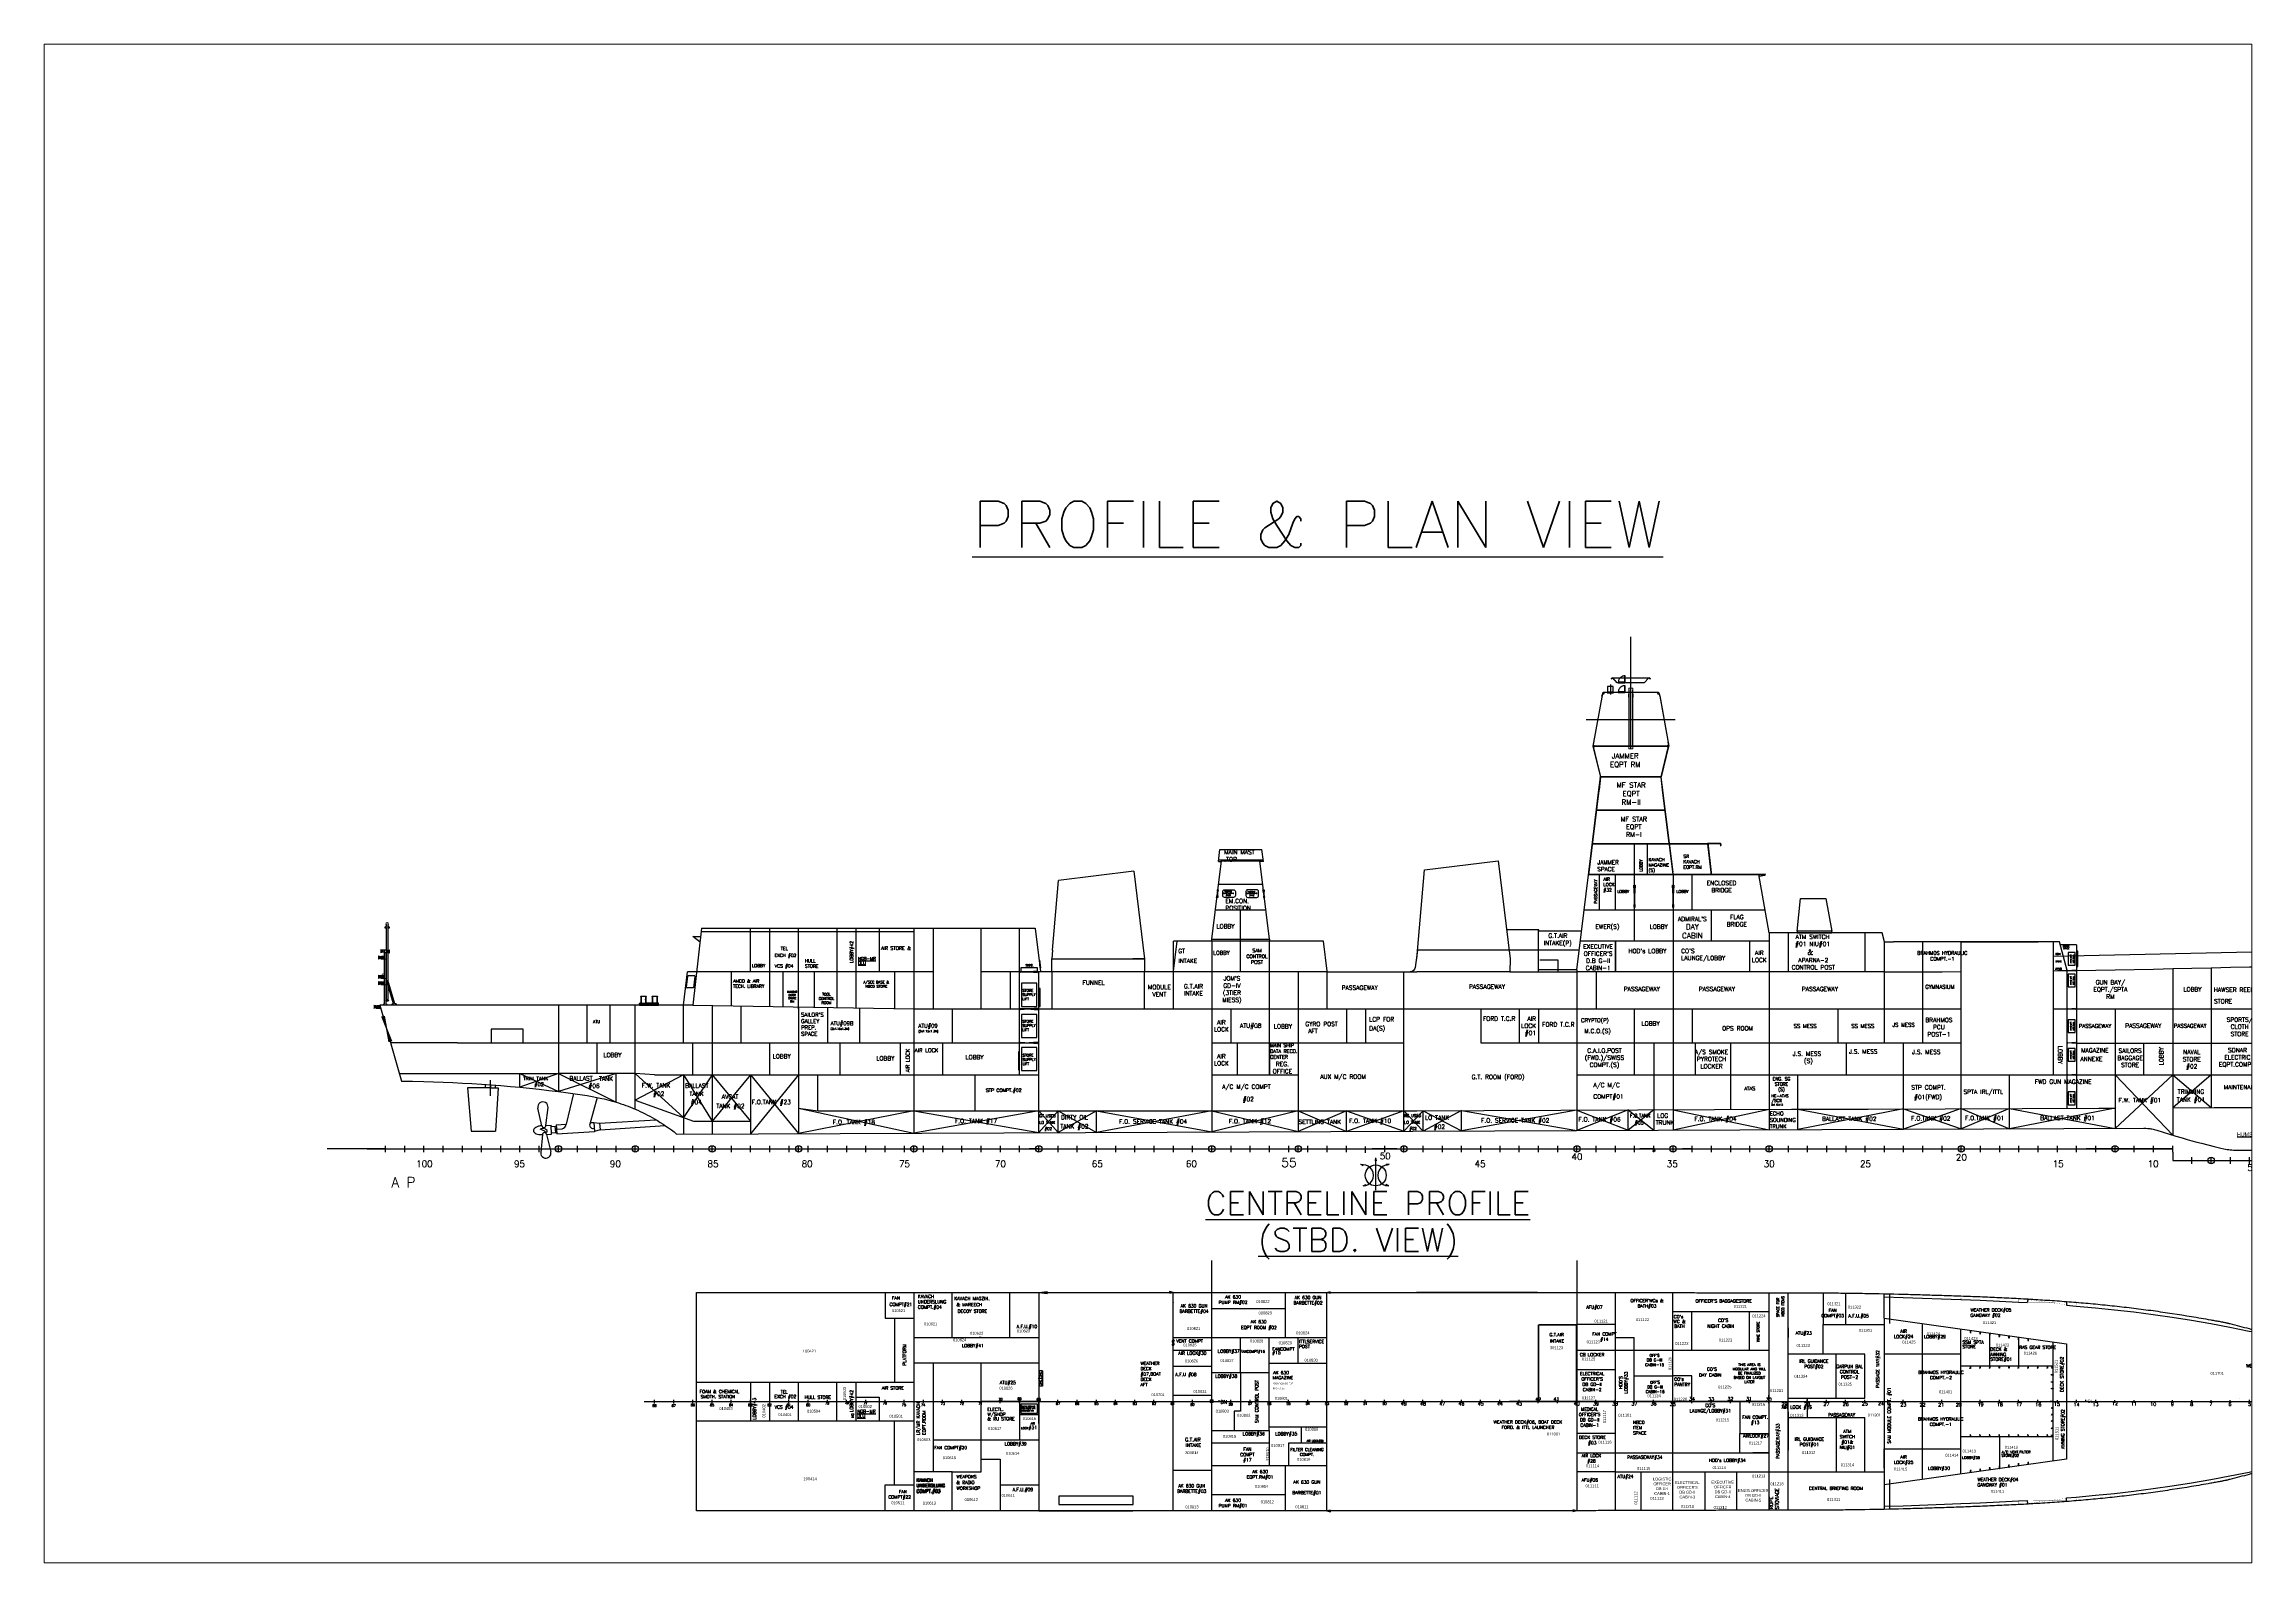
# Paper-space layout 'Layout1' of a CAD drawing. Header units: millimetres, sheet in inches. Extents: x 0.1 to 10.6, y 0.4 to 7.7.
# The model-space entities are those that its viewports show. They can reach past a viewport. Long polylines and large blocks are cut down to what shows.
import ezdxf
from ezdxf.enums import TextEntityAlignment as Align

# ---------------------------------------------------------------- set-up
doc = ezdxf.new("R2010")
doc.units = ezdxf.units.MM
doc.header["$LTSCALE"] = 700
doc.header["$MEASUREMENT"] = 0
for name, pattern in [('CACHE', [0.375, 0.25, -0.125]), ('CENTER', [2, 1.25, -0.25, 0.25, -0.25]), ('CENTER2', [1.125, 0.75, -0.125, 0.125, -0.125]), ('DASHDOT', [1, 0.5, -0.25, 0, -0.25]), ('DASHDOT2', [0.5, 0.25, -0.125, 0, -0.125]), ('DASHDOTX2', [2, 1, -0.5, 0, -0.5]), ('DASHED', [0.75, 0.5, -0.25]), ('Dashed_dotted', [34, 24, -5, 0, -5]), ('DOTDASH1', [1600, 1000, -250, 100, -250]), ('H1', [40, 20, -20]), ('HIDDEN', [0.375, 0.25, -0.125]), ('PHANTOM', [2.5, 1.25, -0.25, 0.25, -0.25, 0.25, -0.25]), ('PHANTOM2', [1.25, 0.625, -0.125, 0.125, -0.125, 0.125, -0.125])]:
    doc.linetypes.add(name, pattern=pattern)
for name, color, linetype in [('-1102', 7, 'Continuous'), ('-2', 7, 'Continuous'), ('00', 7, 'Continuous'), ('01', 7, 'Continuous'), ('01 DECK', 7, 'Continuous'), ('01DK', 7, 'Continuous'), ('1', 2, 'Continuous'), ('10001', 7, 'Continuous'), ('6001', 7, 'Continuous'), ('8001', 7, 'Continuous'), ('ASTER COMPLEX', 7, 'Continuous'), ('BOATS', 150, 'Continuous'), ('ChangeDec05', 254, 'Continuous'), ('COMPT.NOS', 4, 'Continuous'), ('COMPTNAME', 7, 'Continuous'), ('FLANG', 7, 'Continuous'), ('LIGHT_BULKHEADS', 7, 'Continuous'), ('MANHOLES', 160, 'Continuous'), ('NOTCH1', 7, 'Continuous'), ('PLAT1', 3, 'Continuous'), ('PLINES', 4, 'Continuous'), ('STIF3', 3, 'Continuous'), ('SUPPLIERS_WEAPONS_AND_SENSORS', 7, 'Continuous'), ('UP-DOWN', 7, 'Continuous'), ('WEAPON TEXT', 7, 'Continuous'), ('WHTD', 191, 'Continuous')]:
    doc.layers.add(name, color=color, linetype=linetype)
doc.styles.add('ROMANS', font='romans.shx', dxfattribs={"height": 150})
doc.styles.add('style1', font='romans.shx', dxfattribs={"height": 250})
doc.dimstyles.new('ISO-25', dxfattribs={"dimtxt": 2.5, "dimasz": 2.5, "dimexe": 1.25, "dimexo": 0.625, "dimtad": 1, "dimdsep": 46, "dimtxsty": 'Standard', "dimcen": 2.5, "dimadec": 0, "dimazin": 0, "dimtfac": 1, "dimtmove": 2, "dimatfit": 3, "dimfxl": 1, "dimtolj": 1, "dimtzin": 0, "dimarcsym": 0})

# ---------------------------------------------------------------- blocks, each defined once
blk = doc.blocks.new('ARROW')
at = {"color": 252, "true_color": 0x939598}
for p, q in [((0, 0), (25, 5)), ((0, 0), (25, -5)), ((25, -5), (25, 5))]:
    blk.add_line(p, q, dxfattribs=at)
blk.add_solid([(0, 0), (25, 5), (25, -5)], dxfattribs=at)
blk = doc.blocks.new('L-50')
at = {"layer": '-2', "color": 251, "true_color": 0x636466}
for p, q in [((0, 0), (50, 0)), ((6, -45), (6, -11)), ((11, -6), (46, -6))]:
    blk.add_line(p, q, dxfattribs=at)
blk.add_lwpolyline([(0, 0), (0, -50)], dxfattribs=at)
for centre, radius, start, end in [((0, -44), 5.7, 266.80108, 357.42267), ((11, -11), 5, 90.00321, 180.02022), ((44, 0), 6, 284.47029, 1.78991)]:
    blk.add_arc(centre, radius, start, end, dxfattribs=at)
blk = doc.blocks.new('A$C575D3D3D')
at = {"layer": '-1102', "color": 251, "linetype": 'Dashed_dotted', "lineweight": 25, "true_color": 0x636466}
for p, q in [((4625, 2600), (3776, 2600)), ((13489, -2400), (6270, -2400))]:
    blk.add_line(p, q, dxfattribs=at)
at = {"layer": '-1102', "color": 251, "lineweight": 25, "true_color": 0x636466}
blk.add_line((6270, -2400), (13489, -2400), dxfattribs=at)
at = {"layer": '10001', "color": 251, "lineweight": 0, "true_color": 0x636466}
for p, q in [((2831, 12150), (3155, 12150)), ((2831, 12150), (2831, 7400)), ((3155, 7400), (3155, 12150)), ((2831, 7400), (3155, 7400))]:
    blk.add_line(p, q, dxfattribs=at)
for points in [[(795, 11679, -0.414212), (795, 11779, -0.414212), (895, 11779, -0.414212), (895, 11679, -0.414212), (795, 11679), (795, 11684), (800, 11684, -0.4142212), (800, 11775, -0.4142212), (890, 11775, -0.4142212), (890, 11684, -0.4142212), (800, 11684, -0.4142212)], [(5095, 11679, -0.414212), (5095, 11779, -0.414212), (5195, 11779, -0.414212), (5195, 11679, -0.414212), (5095, 11679), (5095, 11684), (5100, 11684, -0.4142073), (5100, 11775, -0.4142212), (5191, 11775, -0.4142073), (5191, 11684, -0.4142212), (5100, 11684, -0.4142212)], [(61, 7556, -0.414212), (61, 7656, -0.4141867), (161, 7656, -0.414212), (161, 7556, -0.4141867), (61, 7556), (61, 7560), (65, 7560, -0.4142073), (65, 7651, -0.4141933), (156, 7651, -0.4142073), (156, 7560, -0.4141933), (65, 7560, -0.4141933)], [(5829, 7556, -0.414212), (5829, 7656, -0.414212), (5929, 7656, -0.414212), (5929, 7556, -0.414212), (5829, 7556), (5829, 7560), (5834, 7560, -0.4142073), (5834, 7651, -0.4142212), (5925, 7651, -0.4142073), (5925, 7560, -0.4142212), (5834, 7560, -0.4142212)]]:
    blk.add_lwpolyline(points, format="xyb", dxfattribs=at)
at = {"layer": '6001', "color": 251, "lineweight": 0, "true_color": 0x636466}
for p, q in [((4851, 5200), (1131, 5200)), ((-303, -2450), (-300, -2421)), ((6125, -2400), (-151, -2400)), ((6270, -2400), (6150, -2400))]:
    blk.add_line(p, q, dxfattribs=at)
at = {"layer": '8001', "color": 251, "lineweight": 25, "true_color": 0x636466}
blk.add_line((5897, 7387), (5948, 7593), dxfattribs=at)
at = {"layer": '8001', "color": 251, "linetype": 'DASHED', "lineweight": 25, "true_color": 0x636466}
blk.add_line((-277, -2400), (-23, -2400), dxfattribs=at)
at = {"layer": 'FLANG', "color": 251, "lineweight": 0, "true_color": 0x636466}
blk.add_lwpolyline([(10033, -148), (9959, -157), (9959, -165), (10034, -156), (10033, -148)], dxfattribs=at)
at = {"layer": 'NOTCH1', "color": 251, "true_color": 0x636466}
for centre, start, end in [((41, 7603), 283.98187, 359.98755), ((9999, 0), 180.00447, 276.96762), ((10017, -150), 96.96368, 186.94733)]:
    blk.add_arc(centre, 15, start, end, dxfattribs=at)
at = {"layer": 'PLAT1', "color": 251, "true_color": 0x636466}
for p, q in [((772, 11716), (38, 7618)), ((772, 11716), (38, 7618)), ((772, 11716), (736, 11517)), ((776, 11715), (740, 11516)), ((742, 11526), (744, 11534)), ((770, 11680), (744, 11534)), ((776, 11715), (772, 11716)), ((2527, 11800), (845, 11800)), ((3527, 11800), (2527, 11800)), ((2831, 11430), (2831, 11680)), ((3155, 11680), (3155, 11430)), ((5145, 11800), (3527, 11800)), ((5219, 11731), (5216, 11730)), ((5216, 11730), (5254, 11517)), ((5219, 11731), (5257, 11518)), ((5251, 11530), (5224, 11680)), ((5252, 11527), (5250, 11535)), ((5252, 11527), (5950, 7615)), ((5257, 11518), (5953, 7615)), ((107, 8003), (38, 7618)), ((42, 7617), (38, 7618)), ((3270, 7603), (41, 7603)), ((45, 7581), (41, 7580)), ((41, 7580), (628, 5208)), ((111, 8002), (42, 7617)), ((181, 7603), (181, 7608)), ((554, 7603), (181, 7603)), ((1370, 7603), (554, 7603)), ((2470, 7603), (1370, 7603)), ((3470, 7603), (2470, 7603)), ((3270, 7603), (3278, 7603)), ((5954, 7603), (3278, 7603)), ((4736, 7603), (3470, 7603)), ((5336, 7603), (4736, 7603)), ((5809, 7603), (5336, 7603)), ((5944, 7577), (5358, 5208)), ((5809, 7603), (5809, 7608)), ((5886, 7970), (5885, 7978)), ((5944, 7577), (5940, 7578)), ((5953, 7615), (5950, 7615)), ((340, 6387), (336, 6386)), ((342, 6387), (336, 6386)), ((509, 4207), (631, 5200)), ((515, 4206), (636, 5199)), ((615, 5200), (615, 5208)), ((5376, 5208), (615, 5208)), ((5376, 5200), (615, 5200)), ((634, 5209), (628, 5208)), ((631, 5200), (636, 5199)), ((876, 5208), (637, 5208)), ((876, 5200), (637, 5200)), ((4595, 5200), (3746, 5200)), ((5356, 5200), (5114, 5200)), ((5358, 5208), (5352, 5209)), ((5477, 4207), (5356, 5200)), ((5477, 4207), (5356, 5200)), ((5477, 4207), (5356, 5200)), ((5653, 6402), (5648, 6403)), ((5653, 6402), (5650, 6403)), ((507, 4157), (-276, -2223)), ((31, 316), (509, 4207)), ((5993, 5), (5477, 4207)), ((5479, 4157), (6262, -2223)), ((316, 2600), (316, 2605)), ((5675, 2605), (316, 2605)), ((5675, 2600), (316, 2600)), ((331, 2758), (336, 2757)), ((331, 2758), (336, 2757)), ((1546, 2600), (1546, 2605)), ((1546, 2600), (1546, 2605)), ((3026, 2600), (3026, 2605)), ((3026, 2600), (3026, 2605)), ((3776, 2600), (3776, 2605)), ((4625, 2605), (3776, 2605)), ((4625, 2600), (3776, 2600)), ((4445, 2600), (4445, 2605)), ((4445, 2600), (4445, 2605)), ((4625, 2600), (4625, 2605)), ((5655, 2758), (5660, 2759)), ((5655, 2758), (5660, 2759)), ((5675, 2600), (5675, 2605)), ((31, 316), (-284, -2250)), ((0, 0), (0, 5)), ((5994, 0), (0, 0)), ((150, 1289), (155, 1288)), ((150, 1289), (155, 1288)), ((8994, 0), (250, 0)), ((2360, 0), (2360, 5)), ((2360, 0), (2360, 5)), ((3590, 0), (3590, 5)), ((3590, 0), (3590, 5)), ((4514, 0), (4514, 5)), ((4514, 0), (4514, 5)), ((5955, 316), (5960, 317)), ((5955, 316), (5960, 317)), ((8994, 0), (5999, 0)), ((6899, 0), (6899, 5)), ((6899, 0), (6899, 5)), ((8129, 0), (8129, 5)), ((8129, 0), (8129, 5)), ((9023, -240), (8994, 0)), ((9999, 5), (8999, 5)), ((9999, 0), (8999, 0)), ((9999, 0), (8999, 0)), ((10001, 31), (9995, 30)), ((9995, 30), (10017, -150)), ((9999, 0), (9999, 5)), ((10001, 31), (10023, -149)), ((-150, -1153), (-145, -1154)), ((-150, -1153), (-145, -1154)), ((-30, -180), (-25, -181)), ((-30, -180), (-25, -181)), ((10023, -149), (10017, -150)), ((-309, -2450), (-285, -2249)), ((-303, -2450), (-279, -2250)), ((-297, -2400), (-297, -2395)), ((6270, -2395), (-297, -2395)), ((-297, -2395), (-55, -2395)), ((6270, -2400), (-297, -2400)), ((-285, -2249), (-279, -2250)), ((-284, -2250), (-279, -2251)), ((-276, -2251), (-284, -2250)), ((270, -2400), (277, -2400)), ((420, -2400), (424, -2400)), ((1770, -2400), (1777, -2400)), ((3270, -2400), (3277, -2400)), ((4770, -2400), (4777, -2400)), ((6270, -2400), (6270, -2395)), ((6270, -2400), (6270, -2395)), ((13489, -2395), (6270, -2395)), ((13489, -2400), (6270, -2400)), ((7770, -2400), (7777, -2400)), ((9130, -2395), (9270, -2395)), ((9270, -2400), (9278, -2400)), ((10020, -2400), (10026, -2400)), ((10770, -2400), (10776, -2400)), ((11520, -2400), (11526, -2400)), ((12270, -2400), (12278, -2400)), ((13020, -2400), (13026, -2400)), ((13476, -2450), (13503, -2347)), ((13482, -2450), (13509, -2348)), ((13489, -2400), (13489, -2395))]:
    blk.add_line(p, q, dxfattribs=at)
for points in [[(45, 7581), (340, 6387), (342, 6387), (634, 5209)], [(92, 7391), (340, 6387), (342, 6387), (634, 5209), (634, 5208)], [(5940, 7578), (5650, 6403), (5648, 6403), (5352, 5209)], [(5352, 5208), (5352, 5209), (5648, 6403), (5650, 6403), (5894, 7391)], [(637, 5200), (636, 5199), (515, 4206), (507, 4157)], [(5349, 5200), (5350, 5199), (5472, 4206), (5479, 4157)], [(10017, -150), (10017, -150), (9999, 0)], [(9270, -2395), (9270, -2250), (9025, -252)], [(-276, -2223), (-279, -2250), (-297, -2395)]]:
    blk.add_lwpolyline(points, dxfattribs=at)
blk.add_lwpolyline([(8995, 56), (9278, -2247, -0.0305584), (9278, -2252), (9278, -2395)], format="xyb", dxfattribs=at)
at = {"layer": 'STIF3', "color": 251, "true_color": 0x636466}
for p, q in [((2806, 11800), (870, 11800)), ((5120, 11800), (3180, 11800)), ((5894, 7925), (5947, 7628)), ((5396, 2600), (594, 2600)), ((13340, -2400), (6295, -2400)), ((13476, -2450), (13483, -2424))]:
    blk.add_line(p, q, dxfattribs=at)
blk = doc.blocks.new('L1', base_point=(121652, 116332))
at = {"color": 251, "true_color": 0x636466}
blk.add_line((121652, 116207), (121652, 116457), dxfattribs=at)

msp = doc.modelspace()

# ---------------------------------------------------------------- hatches: boundary and pattern name
at = {"linetype": 'ByBlock', "lineweight": -2, "ltscale": 0.2, "true_color": 0x000000}
h = msp.add_hatch(color=18, dxfattribs=at)
edge = h.paths.add_edge_path()
edge.add_arc((110894, -13781), 9.78, 0, 360)

# ---------------------------------------------------------------- linework, layer by layer
at = {"layer": '-2', "color": 18, "true_color": 0x000000}
for p, q in [((99109, 23040), (96586, 23040)), ((99060, 22979), (99060, 22974))]:
    msp.add_line(p, q, dxfattribs=at)
at = {"color": 18, "linetype": 'CENTER', "true_color": 0x000000}
for p, q in [((106277, 37149), (106277, 45917)), ((102800, 39463), (109755, 39463))]:
    msp.add_line(p, q, dxfattribs=at)
at = {"color": 18, "true_color": 0x000000}
for p, q in [((103376, 37376), (109178, 37376)), ((102075, 19921), (103923, 34975)), ((108662, 34975), (103923, 34975)), ((109577, 27373), (108662, 34975)), ((108975, 32374), (103604, 32374)), ((74079, 28373), (74195, 29323)), ((74195, 29323), (77479, 29323)), ((77596, 28373), (77479, 29323)), ((103284, 29773), (112283, 29773)), ((107576, 27373), (107576, 29773)), ((112578, 27373), (112283, 29773)), ((73567, 22321), (74316, 28423)), ((74079, 28373), (74310, 28373)), ((74867, 28423), (74867, 28473)), ((76768, 28423), (76768, 28473)), ((78068, 22321), (77319, 28423)), ((77596, 28373), (77325, 28373)), ((74095, 26623), (77540, 26623)), ((102990, 27373), (116276, 27373)), ((109577, 27373), (109577, 7409)), ((116276, 27373), (116753, 27373)), ((75817, 22171), (75817, 24572)), ((112578, 22171), (112578, 24572)), ((9030, 23273), (9230, 23273)), ((9030, 23173), (9030, 23273)), ((9130, 23173), (9030, 23173)), ((9130, 17570), (9130, 23173)), ((9230, 23273), (9330, 23273)), ((9330, 23173), (9230, 23173)), ((9230, 23173), (9230, 19121)), ((9330, 23273), (9330, 23173)), ((50310, 23172), (50310, 7174)), ((58562, 11718), (58562, 23171)), ((99060, 22974), (102450, 22974)), ((99060, 19773), (99060, 22974)), ((117079, 22821), (117079, 7439)), ((124581, 19771), (124581, 22821)), ((8695, 20865), (8476, 20865)), ((8698, 20838), (8480, 20800)), ((8701, 20950), (8483, 20984)), ((8698, 20902), (8483, 20919)), ((8701, 20800), (8483, 20752)), ((8877, 21365), (8658, 21365)), ((8880, 21338), (8662, 21300)), ((8884, 21450), (8665, 21484)), ((8880, 21403), (8665, 21420)), ((8884, 21300), (8665, 21253)), ((8980, 21272), (9080, 21272)), ((8980, 17270), (8980, 21272)), ((9080, 21272), (9080, 17270)), ((9176, 21450), (9394, 21484)), ((9176, 21300), (9394, 21253)), ((9180, 21403), (9394, 21420)), ((9180, 21338), (9398, 21300)), ((9183, 21365), (9401, 21365)), ((70566, 16870), (70566, 22171)), ((73567, 22171), (73567, 7267)), ((75817, 19771), (75817, 22171)), ((99170, 20702), (100574, 20702)), ((100574, 20702), (100574, 19771)), ((105076, 19771), (105076, 22171)), ((105076, 22171), (105076, 19771)), ((126081, 22121), (126782, 22121)), ((129082, 14219), (129082, 22121)), ((132083, 7499), (132083, 22121)), ((139285, 11718), (139285, 22121)), ((141086, 21880), (139807, 21880)), ((141086, 21880), (141086, 9122)), ((8695, 19364), (8476, 19364)), ((8698, 19337), (8480, 19299)), ((8701, 19449), (8483, 19483)), ((8698, 19402), (8483, 19419)), ((8701, 19299), (8483, 19252)), ((8701, 18949), (8483, 18983)), ((9680, 17270), (9130, 19121)), ((9780, 17270), (9230, 19121)), ((51811, 19766), (50310, 19765)), ((60063, 19771), (55562, 19768)), ((61063, 19771), (61063, 16870)), ((68315, 16870), (68315, 19771)), ((70566, 19771), (70566, 19921)), ((82569, 19771), (78068, 19771)), ((80319, 19771), (80319, 7293)), ((88571, 7326), (88571, 19771)), ((96832, 19771), (102076, 19771)), ((102075, 19921), (102075, 7379)), ((140336, 9119), (140336, 19869)), ((148588, 20016), (148588, 7019)), ((151589, 20086), (151589, 9163)), ((8695, 18864), (8476, 18864)), ((8698, 18837), (8480, 18799)), ((8698, 18901), (8483, 18918)), ((8701, 18799), (8483, 18751)), ((8930, 17270), (8980, 17270)), ((8930, 17170), (8930, 17270)), ((9080, 17570), (9130, 17570)), ((9080, 17270), (9130, 17270)), ((9230, 17570), (9130, 17570)), ((9130, 17270), (9130, 17170)), ((9230, 18784), (9230, 17570)), ((9580, 17270), (9680, 17270)), ((9580, 17170), (9580, 17270)), ((9880, 17270), (9780, 17270)), ((9880, 17270), (9880, 17170)), ((28895, 17170), (28895, 17302)), ((29027, 17315), (28908, 17315)), ((28908, 17170), (28908, 17315)), ((29010, 17182), (29010, 17845)), ((29010, 17716), (29010, 17708)), ((29349, 17592), (29349, 17621)), ((30358, 17315), (29349, 17315)), ((29366, 17845), (29366, 17182)), ((29366, 17716), (29366, 17708)), ((29366, 17592), (29366, 17621)), ((29900, 17315), (29900, 17845)), ((30256, 17845), (30256, 17315)), ((30358, 17170), (30358, 17315)), ((30371, 17170), (30371, 17302)), ((8350, 17018), (8132, 17018)), ((8353, 16990), (8135, 16953)), ((8357, 17103), (8139, 17137)), ((8353, 17055), (8139, 17072)), ((8357, 16953), (8139, 16905)), ((8335, 16925), (8669, 16925)), ((8684, 16866), (8335, 16925)), ((8757, 16255), (8949, 16310)), ((8757, 16255), (9510, 14359)), ((8950, 16311), (9317, 14304)), ((22552, 17170), (22552, 10425)), ((24802, 14219), (24802, 17170)), ((26553, 17170), (26553, 14219)), ((28554, 9044), (28554, 17170)), ((28895, 17170), (30371, 17170)), ((29040, 17182), (29031, 17182)), ((32305, 14219), (32305, 17170)), ((34556, 17144), (34556, 7116)), ((36806, 17105), (36806, 14219)), ((41308, 17026), (41308, 7139)), ((53311, 14219), (53311, 16870)), ((75067, 14219), (75067, 16870)), ((84070, 16870), (84070, 14219)), ((85570, 16870), (85570, 14219)), ((94573, 16870), (94573, 14219)), ((97573, 16870), (97573, 14219)), ((99074, 16870), (99074, 14219)), ((106576, 11718), (106576, 16870)), ((111077, 16870), (111077, 14219)), ((122480, 14219), (122480, 16870)), ((144087, 16870), (144087, 7546)), ((14681, 14219), (9444, 14219)), ((14681, 14219), (60063, 14219)), ((25553, 14219), (25553, 11840)), ((33055, 11718), (33055, 14219)), ((39057, 11718), (39057, 14219)), ((73567, 14219), (88571, 14219)), ((75567, 11718), (75567, 14219)), ((94573, 14219), (132083, 14219)), ((108076, 14219), (108076, 7403)), ((111327, 11718), (111327, 14219)), ((114078, 9015), (114078, 14219)), ((123081, 14219), (123081, 11718)), ((127582, 7480), (127582, 14219)), ((141066, 14191), (155999, 14191)), ((146337, 11718), (146337, 14219)), ((10127, 11840), (22552, 11840)), ((16851, 10701), (15450, 10701)), ((15450, 10701), (15750, 7317)), ((16851, 10701), (16851, 10979)), ((17251, 10701), (16851, 10701)), ((17251, 10074), (17251, 11315)), ((17251, 10951), (17251, 10701)), ((17251, 10701), (17651, 10701)), ((17651, 10701), (17651, 10920)), ((17651, 10701), (17851, 10701)), ((17851, 10701), (17651, 7317)), ((19551, 10755), (19551, 11840)), ((28554, 11840), (22552, 11840)), ((27054, 9593), (27054, 11840)), ((30054, 11718), (28554, 11840)), ((30054, 11718), (60063, 11718)), ((32305, 11718), (32305, 7107)), ((37557, 11718), (37557, 7127)), ((55061, 11718), (55061, 8918)), ((73567, 11718), (80319, 11718)), ((102075, 11718), (161673, 11718)), ((119330, 7448), (119330, 11718)), ((135834, 7513), (135834, 11718)), ((21269, 7757), (20953, 9125)), ((21568, 7776), (21740, 9166)), ((23741, 10258), (23161, 7877)), ((25571, 9959), (24993, 7865)), ((28554, 9744), (33105, 8107)), ((41308, 9118), (42808, 8918)), ((61563, 7219), (61563, 8918)), ((64564, 7231), (64564, 8918)), ((84070, 7308), (84070, 8918)), ((90071, 7332), (90071, 8920)), ((93072, 7344), (93072, 8932)), ((106076, 7395), (106076, 8983)), ((15750, 7317), (17651, 7317)), ((21313, 7059), (21171, 5662)), ((21568, 7776), (21976, 7802)), ((21612, 7077), (22020, 7103)), ((21612, 7077), (21957, 5720)), ((22020, 7103), (21976, 7802)), ((21983, 7702), (22382, 7727)), ((22014, 7203), (22413, 7228)), ((22282, 7722), (22314, 7222)), ((22376, 7827), (23161, 7877)), ((22376, 7827), (22420, 7128)), ((22382, 7727), (22394, 7628)), ((22398, 7478), (22833, 7505)), ((22420, 7128), (25361, 7314)), ((25028, 7995), (25317, 8013)), ((25317, 8013), (25772, 7941)), ((25317, 8013), (25361, 7314)), ((25804, 7442), (25361, 7314)), ((25770, 7979), (25804, 7442)), ((25772, 7941), (30169, 8218)), ((25804, 7442), (30886, 7763)), ((33105, 8107), (37557, 8107)), ((7621, 5944), (148588, 5944)), ((9048, 5694), (9048, 6194)), ((10549, 5694), (10549, 6194)), ((12049, 5694), (12049, 6194)), ((13550, 5694), (13550, 6194)), ((15050, 5694), (15050, 6194)), ((16551, 5694), (16551, 6194)), ((18051, 5694), (18051, 6194)), ((19551, 5694), (19551, 6194)), ((21052, 5694), (21052, 6194)), ((22552, 5694), (22552, 6194)), ((24053, 5694), (24053, 6194)), ((25553, 5694), (25553, 6194)), ((27054, 5694), (27054, 6194)), ((28554, 5694), (28554, 6194)), ((30054, 5694), (30054, 6194)), ((31555, 5694), (31555, 6194)), ((33055, 5694), (33055, 6194)), ((34556, 5694), (34556, 6194)), ((36056, 5694), (36056, 6194)), ((37557, 5694), (37557, 6194)), ((39057, 5694), (39057, 6194)), ((40557, 5694), (40557, 6194)), ((41308, 5694), (41308, 6194)), ((42058, 5694), (42058, 6194)), ((43558, 5694), (43558, 6194)), ((45059, 5694), (45059, 6194)), ((46559, 5694), (46559, 6194)), ((48059, 5694), (48059, 6194)), ((49560, 5694), (49560, 6194)), ((50310, 5694), (50310, 6194)), ((51060, 5694), (51060, 6194)), ((52561, 5694), (52561, 6194)), ((54061, 5694), (54061, 6194)), ((55562, 5694), (55562, 6194)), ((57062, 5694), (57062, 6194)), ((58562, 5694), (58562, 6194)), ((60063, 5944), (59313, 5944)), ((60063, 5694), (60063, 6194)), ((61563, 5694), (61563, 6194)), ((63064, 5694), (63064, 6194)), ((64564, 5694), (64564, 6194)), ((66065, 5694), (66065, 6194)), ((67565, 5694), (67565, 6194)), ((69065, 5694), (69065, 6194)), ((70566, 5694), (70566, 6194)), ((72066, 5694), (72066, 6194)), ((73567, 5694), (73567, 6194)), ((75067, 5694), (75067, 6194)), ((76568, 5694), (76568, 6194)), ((78068, 5694), (78068, 6194)), ((79568, 5694), (79568, 6194)), ((80319, 5694), (80319, 6194)), ((81069, 5694), (81069, 6194)), ((82569, 5694), (82569, 6194)), ((84070, 5694), (84070, 6194)), ((85570, 5635), (85570, 6135)), ((88013, 5944), (86093, 5944)), ((87070, 5694), (87070, 6194)), ((88571, 5694), (88571, 6194)), ((90071, 5694), (90071, 6194)), ((91572, 5694), (91572, 6194)), ((93072, 5694), (93072, 6194)), ((94573, 5694), (94573, 6194)), ((96073, 5694), (96073, 6194)), ((97573, 5694), (97573, 6194)), ((99074, 5694), (99074, 6194)), ((100574, 5694), (100574, 6194)), ((102075, 5694), (102075, 6194)), ((103575, 5694), (103575, 6194)), ((105076, 5694), (105076, 6194)), ((106576, 5694), (106576, 6194)), ((108076, 5944), (106976, 5944)), ((108076, 5694), (108076, 6194)), ((108076, 5994), (108076, 5894)), ((108076, 5994), (108076, 5894)), ((109577, 5694), (109577, 6194)), ((111077, 5694), (111077, 6194)), ((112578, 5694), (112578, 6194)), ((114078, 5694), (114078, 6194)), ((115579, 5694), (115579, 6194)), ((117079, 5694), (117079, 6194)), ((118579, 5694), (118579, 6194)), ((120080, 5694), (120080, 6194)), ((121580, 5694), (121580, 6194)), ((123081, 5694), (123081, 6194)), ((124581, 5694), (124581, 6194)), ((124581, 5944), (126081, 5944)), ((126081, 5694), (126081, 6194)), ((127582, 5694), (127582, 6194)), ((129082, 5694), (129082, 6194)), ((130583, 5694), (130583, 6194)), ((132083, 5694), (132083, 6194)), ((133584, 5694), (133584, 6194)), ((135084, 5694), (135084, 6194)), ((136584, 5694), (136584, 6194)), ((138085, 5694), (138085, 6194)), ((139585, 5694), (139585, 6194)), ((141086, 5694), (141086, 6194)), ((142586, 5694), (142586, 6194)), ((144087, 5694), (144087, 6194)), ((145587, 5694), (145587, 6194)), ((147087, 5694), (147087, 6194)), ((148588, 5694), (148588, 6194)), ((148588, 5694), (148588, 5036)), ((150088, 4786), (150088, 5286)), ((151589, 4786), (151589, 5286)), ((153089, 4786), (153089, 5286)), ((154590, 4786), (154590, 5286)), ((86350, 5043), (86350, 2726)), ((148588, 5036), (159091, 5036)), ((48051, -5255), (48051, -7279)), ((48591, -6141), (48589, -6141)), ((48589, -6151), (48591, -6151)), ((50301, -5255), (50301, -22304)), ((53301, -8779), (53301, -5255)), ((57801, -8779), (57801, -5255)), ((60051, -5255), (60732, -5177)), ((60051, -5255), (60051, -22304)), ((60051, -5255), (60051, -22304)), ((60051, -5255), (60732, -5333)), ((70552, -5255), (70262, -5177)), ((70552, -5255), (70262, -5333)), ((70552, -22305), (70552, -5255)), ((73552, -6529), (79302, -6529)), ((82552, -5255), (82842, -5177)), ((82552, -5255), (82842, -5177)), ((82552, -22306), (82552, -5255)), ((82552, -5255), (82842, -5332)), ((82552, -5255), (82842, -5332)), ((102053, -5255), (102053, -22304)), ((117054, -6779), (109554, -6779)), ((111054, -9779), (111054, -6779)), ((115554, -9779), (115554, -6779)), ((117054, -5289), (117054, -22270)), ((117054, -5289), (117054, -22270)), ((118554, -22269), (118554, -5290)), ((123054, -5312), (123054, -7779)), ((48051, -7279), (50301, -7279)), ((48801, -7279), (48801, -12280)), ((70552, -8529), (70552, -7629)), ((121304, -10079), (121304, -7779)), ((126054, -7279), (126054, -20281, 0)), ((132055, -19438), (132055, -8121)), ((50301, -8779), (60051, -8779)), ((70552, -8940), (70468, -9066)), ((70552, -8940), (70468, -9066)), ((70552, -9191), (70468, -9066)), ((70552, -9191), (70468, -9066)), ((70552, -9191), (70468, -9316)), ((70552, -9191), (70468, -9316)), ((70552, -9442), (70468, -9316)), ((70552, -9442), (70468, -9316)), ((70552, -8779), (73552, -8779)), ((70552, -8940), (70635, -9066)), ((70552, -8940), (70635, -9066)), ((70552, -9191), (70635, -9066)), ((70552, -9191), (70635, -9066)), ((70552, -9191), (70635, -9316)), ((70552, -9191), (70635, -9316)), ((70552, -9442), (70635, -9316)), ((70552, -9442), (70635, -9316)), ((70552, -9779), (73552, -9779)), ((73552, -8779), (82552, -8779)), ((102053, -9779), (117054, -9779)), ((132055, -10080), (126054, -10080)), ((60051, -11980), (60351, -11380)), ((60051, -11380), (60351, -11980)), ((60351, -11380), (60051, -11380)), ((60351, -12580), (60051, -11980)), ((60351, -11980), (60051, -12580)), ((60351, -11980), (60051, -11980)), ((60351, -11380), (60351, -12580)), ((102053, -11280), (105053, -11280)), ((106553, -11780), (109554, -11780)), ((30050, -13930), (30050, -13655)), ((30050, -13930), (30050, -13655)), ((31550, -13930), (31550, -13655)), ((33343, -12280), (50301, -12280)), ((36050, -13905), (36050, -13655)), ((37550, -13905), (37550, -13655)), ((39050, -15280), (39050, -12280)), ((41300, -15280), (41300, -12280)), ((45801, -15280), (45801, -12280)), ((60351, -12580), (60051, -12580)), ((60051, -15494), (60051, -13593)), ((70552, -13280), (73552, -13280)), ((73552, -13905), (73552, -13655)), ((75052, -13905), (75052, -13655)), ((76552, -13905), (76552, -13655)), ((78052, -13905), (78052, -13655)), ((79552, -13905), (79552, -13655)), ((81052, -13905), (81052, -13655)), ((82552, -13905), (82552, -13655)), ((84052, -13905), (84052, -13655)), ((85552, -13905), (85552, -13655)), ((87053, -13905), (87053, -13655)), ((87053, -13905), (87053, -13655)), ((88553, -13905), (88553, -13655)), ((90053, -13905), (90053, -13655)), ((91553, -13905), (91553, -13655)), ((93053, -13890), (93053, -13640)), ((93053, -13745), (93053, -13845)), ((94553, -13905), (94553, -13655)), ((96053, -13905), (96053, -13655)), ((97553, -13905), (97553, -13655)), ((99053, -13905), (99053, -13655)), ((100553, -13905), (100553, -13655)), ((102053, -13905), (102053, -13655)), ((105053, -13780), (102053, -13780)), ((105053, -13780), (102053, -13780)), ((103553, -13905), (103553, -13655)), ((105053, -13905), (105053, -13655)), ((106553, -13905), (106553, -13655)), ((106553, -13730), (106553, -13830)), ((108054, -13905), (108054, -13655)), ((109554, -13905), (109554, -13655)), ((111054, -13905), (111054, -13655)), ((112554, -13905), (112554, -13655)), ((133555, -13905), (133555, -13655)), ((135055, -13905), (135055, -13655)), ((33343, -15280), (50301, -15280)), ((48801, -20280), (48801, -15280)), ((51801, -16780), (60051, -16780)), ((73552, -18780), (82552, -18780)), ((79302, -18780), (79302, -22306)), ((102053, -17780), (117054, -17780)), ((102053, -17780), (117054, -17780)), ((126054, -17480), (132055, -17480)), ((126054, -17480), (132055, -17480)), ((48051, -20280), (50301, -20280)), ((48051, -22304), (48051, -20280)), ((57051, -20280), (60051, -20280)), ((70552, -19150), (73552, -19150)), ((105053, -19280), (117054, -19280)), ((107054, -19280), (107054, -22292)), ((112054, -19280), (112054, -22277)), ((114554, -22272), (114554, -19280)), ((73552, -21030), (79302, -21030)), ((82552, -22304), (82842, -22227)), ((82552, -22304), (82842, -22227)), ((82552, -22304), (82842, -22382)), ((82552, -22304), (82842, -22382)), ((102053, -22304), (101763, -22227)), ((102053, -22304), (101763, -22227)), ((102053, -22304), (101763, -22382)), ((102053, -22304), (101763, -22382))]:
    msp.add_line(p, q, dxfattribs=at)
at = {"color": 18, "linetype": 'ByBlock', "true_color": 0x000000}
for p, q in [((106576, 27373), (106576, 29773)), ((103825, 24572), (103825, 27373)), ((33732, 23172), (33055, 17170)), ((32305, 17170), (32624, 19771)), ((32558, 18576), (32662, 19427)), ((33375, 19771), (32624, 19771)), ((32712, 19471), (33166, 19471)), ((33215, 19414), (33105, 18520)), ((33105, 18520), (32608, 18520)), ((70552, -11030), (73552, -11030)), ((102053, -19030), (102053, -20280))]:
    msp.add_line(p, q, dxfattribs=at)
at = {"color": 18, "linetype": 'Continuous', "true_color": 0x000000}
for p, q in [((109282, 29773), (112283, 29773)), ((116770, 24572), (102646, 24572)), ((73567, 22171), (73567, 22321)), ((73567, 22321), (78068, 22321)), ((78068, 22321), (78068, 22171)), ((117079, 22171), (102351, 22171)), ((57812, 19770), (57812, 16870)), ((109577, 5944), (111077, 5944)), ((111077, 5944), (110327, 5944)), ((148588, 5944), (141836, 5944)), ((70552, -5607), (70552, -5577)), ((70552, -6021), (70552, -6051)), ((73552, -5255), (73552, -13280)), ((105053, -5262), (105053, -22297)), ((129055, -19859), (129055, -7700)), ((70552, -9431), (70552, -9401)), ((37550, -12280), (37550, -15280)), ((73552, -13280), (73552, -19150)), ((105053, -13780), (102053, -13780)), ((136555, -13780), (136555, -13639)), ((136555, -13780), (136555, -13886)), ((138055, -13780), (138055, -13657)), ((138055, -13780), (138055, -13886)), ((139555, -13665), (139555, -13894)), ((141055, -13657), (141055, -13886)), ((141805, -13780), (141805, -13657)), ((141805, -13780), (141805, -13657)), ((118554, -14580), (118554, -17580)), ((105053, -16280), (102053, -16280))]:
    msp.add_line(p, q, dxfattribs=at)
at = {"color": 18, "linetype": 'DASHED', "true_color": 0x000000}
for p, q in [((70566, 19821), (70854, 22171)), ((97924, 16871), (99074, 16871))]:
    msp.add_line(p, q, dxfattribs=at)
at = {"color": 18, "true_color": 0x000000, "extrusion": (0, 0, -1)}
for p, q in [((70566, 19771), (60063, 19771)), ((70566, 19771), (60063, 19771)), ((78068, 19771), (70566, 19771)), ((82569, 19771), (89571, 19771)), ((96823, 19771), (89571, 19771)), ((96832, 19771), (89580, 19771))]:
    msp.add_line(p, q, dxfattribs=at)
at = {"color": 18, "ltscale": 0.8, "true_color": 0x000000}
msp.add_line((102056, 19923), (99060, 19923), dxfattribs=at)
at = {"color": 18, "linetype": 'HIDDEN', "true_color": 0x000000}
for p, q in [((30371, 17302), (28895, 17302)), ((29027, 17182), (29027, 17845)), ((29027, 17315), (29349, 17315)), ((29349, 17845), (29349, 17182)), ((29900, 17182), (29900, 17315)), ((29917, 17182), (29917, 17845)), ((30239, 17845), (30239, 17182)), ((30256, 17315), (30256, 17182)), ((30358, 17182), (28908, 17182))]:
    msp.add_line(p, q, dxfattribs=at)
at = {"color": 18, "lineweight": 40, "true_color": 0x000000}
msp.add_line((78068, 14219), (78068, 11718), dxfattribs=at)
at = {"color": 18, "linetype": 'DASHED', "lineweight": -2, "ltscale": 0.9, "true_color": 0x000000, "transparency": 33554534}
for p, q in [((22552, 11840), (19551, 10755)), ((19551, 11840), (22552, 10425)), ((22552, 11840), (27054, 9593)), ((27054, 11840), (22552, 10425)), ((28554, 11840), (32305, 8395)), ((32305, 11718), (28554, 9744)), ((34556, 11718), (32305, 8395)), ((32305, 11718), (34556, 8107)), ((34556, 11718), (37557, 8107)), ((37557, 11718), (34556, 8107)), ((41308, 11718), (37557, 7127)), ((37557, 11718), (41308, 7139)), ((144087, 11718), (148588, 7019)), ((148588, 11718), (144087, 7546)), ((148588, 11718), (151589, 9163)), ((151589, 11718), (148588, 9151)), ((41308, 9118), (50310, 7174)), ((50310, 8918), (41308, 7139)), ((50310, 8918), (60063, 7215)), ((60063, 8918), (50310, 7174)), ((61563, 8918), (60063, 7215)), ((60063, 8918), (61563, 7219)), ((61563, 8918), (64564, 7231)), ((64564, 8918), (61563, 7219)), ((64564, 8918), (73567, 7267)), ((73567, 8918), (64564, 7231)), ((73567, 8918), (80319, 7293)), ((80319, 8918), (73567, 7267)), ((80319, 8918), (84070, 7308)), ((84070, 8918), (80319, 7293)), ((84070, 8918), (88571, 7326)), ((88571, 8918), (84070, 7308)), ((90071, 8920), (88571, 7326)), ((88571, 8918), (90071, 7332)), ((93072, 8932), (90071, 7332)), ((90071, 8920), (93072, 7344)), ((102075, 8967), (93072, 7344)), ((93072, 8932), (102075, 7380)), ((106076, 8983), (102075, 7380)), ((102075, 8967), (106076, 7395)), ((108076, 8991), (106076, 7395)), ((106076, 8983), (108076, 7403)), ((117079, 9027), (109577, 7409)), ((109577, 8997), (117079, 7439)), ((127582, 9068), (119330, 7448)), ((119330, 9036), (127582, 7481)), ((132083, 9086), (127582, 7481)), ((127582, 9068), (132083, 7499)), ((135834, 9101), (132083, 7499)), ((132083, 9086), (135834, 7513)), ((144087, 9134), (135834, 7513)), ((135834, 9101), (144087, 7546))]:
    msp.add_line(p, q, dxfattribs=at)
at = {"color": 18, "linetype": 'DOTDASH1', "true_color": 0x000000}
msp.add_line((127582, 11718), (138585, 11718), dxfattribs=at)
at = {"color": 18, "ltscale": 0.9, "true_color": 0x000000}
msp.add_line((9048, 5944), (4499, 5944), dxfattribs=at)
at = {"color": 18, "linetype": 'CENTER2', "true_color": 0x000000}
msp.add_line((29247, -13780), (172949, -13780), dxfattribs=at)
msp.add_line((29247, -13780), (172949, -13780), dxfattribs=at)
at = {"color": 18, "linetype": 'CENTER2', "true_color": 0x000000, "extrusion": (0, 0, -1)}
msp.add_line((141834, -13780, 1486), (152644, -13780, 1486), dxfattribs=at)
at = {"color": 18, "linetype": 'DASHDOTX2', "true_color": 0x000000}
for p, q in [((142555, -13657), (142555, -13886)), ((142555, -13657), (142555, -13886)), ((144055, -13665), (144055, -13894)), ((144055, -13665), (144055, -13894)), ((145555, -13665), (145555, -13894)), ((145555, -13665), (145555, -13894)), ((148556, -13665), (148556, -13894)), ((150056, -13665), (150056, -13894)), ((151556, -13665), (151556, -13894)), ((153056, -13665), (153056, -13894)), ((154556, -13657), (154556, -13886)), ((154556, -13665), (154556, -13894))]:
    msp.add_line(p, q, dxfattribs=at)
at = {"color": 18, "true_color": 0x000000}
for points in [[(107327, 42318), (105227, 42318), (104880, 42714), (104743, 42650), (104741, 42655), (104877, 42718), (107677, 42718), (107813, 42655), (107811, 42650), (107674, 42714), (107327, 42318)], [(77584, 28473), (74091, 28473)], [(74090, 26177), (73990, 26177), (74029, 25572), (73929, 25572), (74090, 26177)], [(77545, 26177), (77645, 26177), (77606, 25572), (77706, 25572), (77545, 26177)], [(116753, 27373), (116753, 27298), (116304, 27219)], [(119280, 22952), (119530, 25492), (121506, 25492), (121980, 22952)], [(33609, 22082), (33044, 22527), (33659, 22527)], [(33732, 23172), (59772, 23172), (59778, 23129), (60179, 19821), (60179, 19771)], [(8680, 20772), (8980, 20772), (8980, 20722), (8680, 20772)], [(82569, 16870), (82569, 19821), (82281, 22171), (70566, 22171)], [(140336, 19869), (139744, 22121), (126782, 22121)], [(8680, 19271), (8980, 19271), (8980, 19221), (8680, 19271)], [(58662, 19827), (59963, 19713), (59963, 19827), (58662, 19713), (58662, 19827)], [(60063, 7215), (60063, 19571), (60063, 19771)], [(8680, 18771), (8980, 18771), (8980, 18721), (8680, 18771)], [(50310, 16870), (132083, 16870)], [(58662, 16927), (59963, 16813), (59963, 16927), (58662, 16813), (58662, 16927)], [(58662, 16927), (59963, 16813), (59963, 16927), (58662, 16813), (58662, 16927)], [(139285, 16870), (166650, 16870)], [(58662, 14276), (59963, 14162), (59963, 14276), (58662, 14162), (58662, 14276)], [(42808, 8918), (89562, 8918), (94814, 8939), (100816, 8962), (106817, 8986), (112819, 9010), (118821, 9034), (124822, 9058), (130824, 9081), (136826, 9105), (142827, 9129), (144087, 9134)], [(148588, 9151), (151830, 9164), (159590, 9195)], [(102053, -7789), (102053, -13780), (99063, -13780), (99063, -7789), (102053, -7789)], [(126054, -7279), (140306, -9279), (140306, -18280), (126054, -20280)], [(73552, -16030), (75052, -16030), (75802, -16030), (78052, -16030), (78052, -8779)], [(105053, -8779), (106553, -8779)], [(117054, -13780), (106553, -13780), (106553, -8779)], [(75802, -11530), (75802, -14530), (75302, -14530), (75302, -16030)], [(78052, -10779), (82552, -10779)], [(111054, -13780), (111054, -11780), (109554, -11780)], [(114804, -13780), (114804, -16280)], [(153832, -13582), (153832, -13578)], [(82552, -15780), (78052, -15780)], [(82552, -17030), (79552, -17030), (79552, -18780)], [(117054, -19280), (118554, -19280)]]:
    msp.add_lwpolyline(points, dxfattribs=at)
for points in [[(105305, 42343), (105805, 42343), (105805, 42393), (105305, 42393)], [(105305, 41581), (105805, 41581), (105805, 41631), (105305, 41631)], [(119280, 22821), (121980, 22821), (121980, 22952), (119280, 22952)], [(8898, 20822), (8748, 20822), (8748, 20772), (8948, 20772), (8948, 20972), (8748, 20972), (8748, 20922), (8898, 20922)], [(141086, 20180), (141186, 20180), (141186, 21380), (141086, 21380)], [(8898, 19321), (8748, 19321), (8748, 19271), (8948, 19271), (8948, 19471), (8748, 19471), (8748, 19421), (8898, 19421)], [(8898, 18821), (8748, 18821), (8748, 18771), (8948, 18771), (8948, 18971), (8748, 18971), (8748, 18921), (8898, 18921)], [(28975, 17857), (29401, 17857), (29401, 17845), (28975, 17845)], [(29866, 17857), (30291, 17857), (30291, 17845), (29866, 17845)], [(8553, 16975), (8403, 16975), (8403, 16925), (8603, 16925), (8603, 17125), (8403, 17125), (8403, 17075), (8553, 17075)], [(58551, -14780), (60051, -14780), (60051, -13780), (58551, -13780)]]:
    msp.add_lwpolyline(points, close=True, dxfattribs=at)
at = {"color": 18, "linetype": 'DASHDOT2', "true_color": 0x000000}
for points in [[(105780, 42318), (105780, 42368), (105330, 42368), (105330, 42318)], [(105780, 41556), (105780, 41606), (105330, 41606), (105330, 41556)]]:
    msp.add_lwpolyline(points, dxfattribs=at)
for points in [[(105780, 42868), (105780, 42368), (105830, 42368), (105830, 42868)], [(105780, 42106), (105780, 41606), (105830, 41606), (105830, 42106)]]:
    msp.add_lwpolyline(points, close=True, dxfattribs=at)
at = {"color": 18, "linetype": 'HIDDEN', "true_color": 0x000000}
msp.add_lwpolyline([(106127, 41777), (106127, 37376), (106427, 37376), (106427, 41777)], dxfattribs=at)
at = {"color": 18, "true_color": 0x000000}
for points in [[(74913, 25572), (74559, 25572, -0.4013361), (74417, 25723), (74417, 26027, -0.396336), (74559, 26177), (74913, 26177), (75267, 26177, -0.396336), (75409, 26027), (75409, 25723, -0.4013361), (75267, 25572), (74913, 25572)], [(76721, 25572), (77076, 25572, 0.4013361), (77218, 25723), (77218, 26027, 0.396336), (77076, 26177), (76722, 26177), (76368, 26177, 0.396336), (76226, 26027), (76226, 25723, 0.4013361), (76368, 25572), (76722, 25572)], [(9105, 21422), (9130, 21422), (9130, 21472), (8930, 21472), (8930, 21422), (8955, 21422, 0.4202041), (8955, 21322), (8930, 21322), (8930, 21272), (9130, 21272), (9130, 21322), (9105, 21322)], [(89621, 21471), (89452, 20097, -0.3609257), (89059, 19771)], [(21269, 7757, 0.0009708), (21263, 7757, 0.0521268), (20989, 7711, 0.0659851), (20786, 7624, 0.104657), (20635, 7486, 0.1721227), (20601, 7365, 0.1721227), (20650, 7248, 0.104657), (20817, 7130, 0.0659851), (21029, 7070, 0.0521268), (21307, 7058, 0.0521268)], [(21307, 7058, 0.0009708), (21313, 7059, 0.0073591)], [(109605, -5276, 0.0002423), (111054, -5280, 0.0000941), (111804, -5282, -0.0000479), (112554, -5283, -0.0000436), (113304, -5285, 0.0001154), (114054, -5286, 0.0001293), (114804, -5287, 0.0000086), (117054, -5289, -0.0000275), (117804, -5290, -0.0001373), (118554, -5290, -0.0001983), (119304, -5291, -0.0003329), (120054, -5293, -0.0007035), (121554, -5300, -0.0004157), (122304, -5305, -0.0007905), (123054, -5312, -0.0008423), (123804, -5322, -0.0006747), (124554, -5333, -0.0012352), (126054, -5362, -0.001138), (127555, -5398, -0.0004871), (128305, -5419, -0.0003038), (129055, -5440, -0.0002876), (129805, -5463, -0.0004059), (130555, -5486, -0.0003629), (131305, -5511, -0.0000726), (132055, -5536, -0.0001372), (132805, -5564, -0.0006862), (133555, -5593, -0.0007955), (134305, -5625, -0.0006826), (135055, -5658, -0.0007272), (135805, -5694, -0.001017), (136555, -5732, -0.001071), (137305, -5774, -0.0009939), (138055, -5818, -0.0010511), (138805, -5866, -0.0013547), (139555, -5917, -0.0014123), (140305, -5973, -0.0013358), (141055, -6032, -0.0013879), (141805, -6096, -0.0016682), (142555, -6164, -0.0017167), (143305, -6238, -0.0016206), (144055, -6316, -0.0017145), (144806, -6400, -0.0021767), (145555, -6489, -0.0019135), (146306, -6585, -0.0003826), (147055, -6684, -0.000321), (147806, -6791, -0.001605), (148556, -6901, -0.0038921), (150056, -7138, -0.001888), (150806, -7266, -0.0015043), (151556, -7398, -0.000838), (151931, -7467, -0.0013683), (152306, -7536, -0.000758), (152533, -7580, -0.0001517), (152760, -7623, -0.0000465), (152908, -7661, -0.0002329), (153056, -7698, -0.0014616), (153806, -7892, -0.0016354), (154556, -8089, -0.0011399), (155096, -8235, -0.002143), (156056, -8501)], [(156056, -19058, -0.002143), (155096, -19324, -0.0011399), (154556, -19470, -0.0016354), (153806, -19668, -0.0014616), (153056, -19861, -0.0002329), (152908, -19898, -0.0000465), (152760, -19936, -0.0001517), (152533, -19980, -0.000758), (152306, -20023, -0.0013683), (151931, -20093, -0.000838), (151556, -20161, -0.0015043), (150806, -20294, -0.001888), (150056, -20421, -0.0038921), (148556, -20658, -0.001605), (147806, -20768, -0.000321), (147055, -20875, -0.0003826), (146306, -20974, -0.0019135), (145555, -21070, -0.0021767), (144806, -21159, -0.0017145), (144055, -21243, -0.0016206), (143305, -21322, -0.0017167), (142555, -21395, -0.0016682), (141805, -21463, -0.0013879), (141055, -21527, -0.0013358), (140305, -21587, -0.0014123), (139555, -21642, -0.0013547), (138805, -21693, -0.0010511), (138055, -21741, -0.0009939), (137305, -21785, -0.001071), (136555, -21827, -0.001017), (135805, -21865, -0.0007272), (135055, -21901, -0.0006826), (134305, -21935, -0.0007955), (133555, -21966, -0.0006862), (132805, -21995, -0.0001372), (132055, -22023, -0.0000726), (131305, -22048, -0.0003629), (130555, -22073, -0.0004059), (129805, -22097, -0.0002876), (129055, -22119, -0.0003038), (128305, -22141, -0.0004871), (127555, -22161, -0.001138), (126054, -22197, -0.0012352), (124554, -22226, -0.0006747), (123804, -22238, -0.0008423), (123054, -22247, -0.0007905), (122304, -22254, -0.0004157), (121554, -22259, -0.0007035), (120054, -22266, -0.0003329), (119304, -22268, -0.0001983), (118554, -22269, -0.0001373), (117804, -22270, -0.0000275), (117054, -22270, 0.0000086), (114804, -22272, 0.0001293), (114054, -22273, 0.0001154), (113304, -22274, -0.0000436), (112554, -22276, -0.0000479), (111804, -22278, 0.0000941), (111054, -22279, 0.0002147), (109605, -22283, -0.0018514), (109554, -22283, 0.0000849), (108804, -22285, 0.0000166), (108054, -22288, -0.0000252), (107304, -22291, -0.0001242), (106553, -22293, -0.0001061), (105803, -22295, 0.0000652), (105053, -22297, 0.0000428), (104303, -22299, -0.0002181), (103553, -22301, 0.0016893), (102862, -22303), (102848, -22303), (102053, -22304), (102033, -22304), (101303, -22305), (100553, -22304), (99803, -22304), (99073, -22304), (99053, -22304), (97553, -22304), (91967, -22304), (91952, -22304), (91937, -22304), (82058, -22304), (79948, -22304), (79800, -22304), (79385, -22304), (71114, -22304), (70824, -22304), (66052, -22304), (50224, -22304), (48482, -22304), (33343, -22304), (33343, -5255), (48482, -5255), (50224, -5255), (66052, -5255), (70824, -5255), (71114, -5255), (79385, -5255), (79800, -5255), (79948, -5255), (82058, -5255), (91937, -5255), (91952, -5255), (91967, -5255), (97553, -5255), (99053, -5255), (99073, -5255), (99803, -5255), (100553, -5255), (101303, -5255), (102033, -5255), (102053, -5255), (102848, -5256), (102862, -5256, 0.0016893), (103553, -5258, -0.0002181), (104303, -5260, 0.0000428), (105053, -5262, 0.0000652), (105803, -5264, -0.0001061), (106553, -5266, -0.0001242), (107304, -5269, -0.0000252), (108054, -5271, 0.0000166), (108804, -5274, 0.0000849), (109554, -5276, 0.0000077), (109605, -5276)], [(100558, -13760), (101983, -13760, 0.4142136), (102033, -13710), (102033, -7849, 0.4142136), (101983, -7799), (100558, -7799), (99133, -7799, 0.4142136), (99083, -7849), (99083, -13710, 0.4142136), (99133, -13760), (100558, -13760)]]:
    msp.add_lwpolyline(points, format="xyb", dxfattribs=at)
msp.add_lwpolyline([(9098, 23446, -0.3138593), (9098, 23360, 0.1532444), (9080, 23303), (9080, 23273), (9280, 23273), (9280, 23303, 0.1532444), (9262, 23360, -0.3138593), (9262, 23446, 1.9148542)], format="xyb", close=True, dxfattribs=at)
at = {"color": 18, "linetype": 'PHANTOM', "true_color": 0x000000}
msp.add_lwpolyline([(33703, 22921), (50310, 22921)], dxfattribs=at)
at = {"color": 18, "linetype": 'DASHDOT', "true_color": 0x000000}
for points in [[(102265, 21471), (89780, 21471), (89621, 21471), (89517, 20622)], [(89120, 19775), (89120, 19771)]]:
    msp.add_lwpolyline(points, dxfattribs=at)
at = {"color": 18, "linetype": 'DOTDASH1', "true_color": 0x000000}
for points in [[(140436, 20280), (140986, 20280), (140986, 21280), (140436, 21280)], [(140436, 18597), (140986, 18597), (140986, 19597), (140436, 19597)], [(140436, 15024), (140986, 15024), (140986, 16024), (140436, 16024)], [(140436, 12786), (140986, 12786), (140986, 13786), (140436, 13786)], [(140436, 9391), (140986, 9391), (140986, 10391), (140436, 10391)]]:
    msp.add_lwpolyline(points, close=True, dxfattribs=at)
at = {"color": 18, "linetype": 'Continuous', "true_color": 0x000000}
msp.add_lwpolyline([(17291, 14219), (19791, 14219), (19791, 15291), (17291, 15291)], close=True, dxfattribs=at)
at = {"color": 18, "true_color": 0x000000, "elevation": 0}
msp.add_lwpolyline([(121304, -5299), (121304, -7779), (126054, -7779)], dxfattribs=at)
at = {"color": 18, "linetype": 'ByBlock', "true_color": 0x000000}
for points in [[(60051, -10779), (50301, -10779)], [(78052, -17030), (75802, -17030), (73552, -17030)]]:
    msp.add_lwpolyline(points, dxfattribs=at)
at = {"color": 18, "linetype": 'DASHDOT', "true_color": 0x000000}
msp.add_lwpolyline([(58651, -14680), (59951, -14680), (59951, -13980), (58651, -13980)], close=True, dxfattribs=at)
at = {"color": 18, "linetype": 'ByBlock', "ltscale": 0.8, "true_color": 0x000000}
msp.add_lwpolyline([(67424, -21180), (61624, -21180), (61624, -21830), (67424, -21830)], close=True, dxfattribs=at)
msp.add_lwpolyline([(67424, -21180), (61624, -21180), (61624, -21830), (67424, -21830)], close=True, dxfattribs=at)
msp.add_lwpolyline([(67424, -21180), (61624, -21180), (61624, -21830), (67424, -21830)], close=True, dxfattribs=at)
at = {"color": 18, "true_color": 0x000000}
for centre, radius in [((9129, 17520), 50), ((9229, 17520), 50), ((22552, 5944), 250), ((28554, 5944), 250), ((34556, 5944), 250), ((41308, 5944), 250), ((50310, 5944), 250), ((60063, 5944), 250), ((73567, 5944), 250), ((80319, 5944), 250), ((88571, 5944), 250), ((102075, 5944), 250), ((109577, 5944), 250), ((117079, 5944), 250), ((132083, 5944), 250), ((144087, 5944), 250), ((151589, 5036), 250), ((86364, 3877), 817)]:
    msp.add_circle(centre, radius, dxfattribs=at)
at = {"color": 18, "linetype": 'ByBlock', "lineweight": -2, "ltscale": 0.2, "true_color": 0x000000}
for centre in [(110163, -13780), (110894, -13781)]:
    msp.add_circle(centre, 9.78, dxfattribs=at)
at = {"color": 18, "linetype": 'DASHDOT2', "true_color": 0x000000}
for centre in [(105789, 42384), (105789, 41622)]:
    msp.add_arc(centre, 484, 91.08428, 178.91572, dxfattribs=at)
at = {"color": 18, "true_color": 0x000000}
for centre, radius, start, end in [((8797, 20872), 70, 134.48046, 225.51954), ((9056, 21372), 70, 314.41531, 45.58469), ((8797, 19371), 70, 134.48046, 225.51954), ((8797, 18871), 70, 134.48046, 225.51954), ((8452, 17025), 70, 134.48046, 225.51954), ((21342, 9215), 400, 352.96819, 193.00915), ((21343, 7113), 422, 40.50748, 120.19811), ((20992, 6685), 804, 43.25559, 80.07097), ((21418, 7767), 150, 183.60854, 3.60854), ((21462, 7068), 150, 3.60854, 183.60854), ((21594, 7327), 92.1, 260.07096, 40.50748), ((22730, 7927), 434, 283.72995, 353.35719), ((25236, 7798), 253, 164.50527, 295.4214), ((21569, 5622), 400, 174.20794, 14.2489), ((85384, 3877), 817, 269.22456, 90.79519), ((87344, 3877), 817, 89.20481, 270.77544)]:
    msp.add_arc(centre, radius, start, end, dxfattribs=at)
at = {"color": 18, "linetype": 'ByBlock', "true_color": 0x000000}
for centre, start, end in [((32712, 19420), 90, 173), ((33166, 19420), 353, 90), ((32608, 18570), 173, 270)]:
    msp.add_arc(centre, 50, start, end, dxfattribs=at)
at = {"color": 18, "true_color": 0x000000}
for points in [[(8774, 19640), (8774, 19574), (8974, 19607)], [(8774, 19574), (8774, 19640), (8974, 19607)]]:
    msp.add_solid(points, dxfattribs=at)
at = {"layer": '00', "color": 18, "true_color": 0x000000}
for p, q in [((51811, 23171), (51811, 16870)), ((109554, -22283), (109554, -5276)), ((124554, -10079), (118554, -10079)), ((124554, -13530), (124554, -10079)), ((139255, -18427), (139255, -9132)), ((51801, -10779), (51801, -16780)), ((44301, -15280), (44301, -12280)), ((99053, -13780), (96803, -13780, 3667)), ((139255, -13780), (140306, -13780)), ((118554, -15030), (124554, -15030)), ((124554, -19280, 0), (124554, -15030)), ((105053, -19280), (102053, -19280))]:
    msp.add_line(p, q, dxfattribs=at)
for points in [[(55551, -18280), (57051, -18280), (57051, -19280), (57051, -22304)], [(53301, -22304), (53301, -19280)]]:
    msp.add_lwpolyline(points, dxfattribs=at)
at = {"layer": '01', "color": 18, "linetype": 'ByBlock', "true_color": 0x000000}
for p, q in [((105076, 24572), (105076, 27373)), ((106526, 26522), (106626, 26522)), ((106576, 22171), (106576, 27373)), ((111077, 24572), (111077, 27373)), ((37557, 19769), (37557, 23171)), ((39057, 17065), (39057, 23171)), ((41308, 16870), (41308, 23171)), ((44308, 16974), (44308, 23171)), ((45809, 16948), (45809, 23171)), ((47609, 19766), (47609, 23171)), ((55562, 16870), (55562, 23171)), ((78068, 14219), (78068, 22171)), ((115579, 19771), (115579, 22171)), ((132083, 22121), (138085, 22121)), ((50310, 19765), (33348, 19771)), ((36056, 17118), (36056, 19770)), ((40107, 17047), (40107, 19768)), ((42558, 17005), (42558, 19768)), ((48810, 16896), (48810, 19766)), ((61063, 19771), (61063, 20071)), ((33055, 17170), (50310, 16870)), ((43558, 16987), (43558, 14219)), ((46059, 16944), (46059, 14219)), ((60013, 16870), (58712, 16870)), ((44558, 11718), (44558, 14219)), ((49260, 11718), (49260, 14219)), ((52561, 11718), (52561, 14219)), ((58562, 11718), (58562, 12118)), ((42808, 8918), (42808, 11718)), ((73552, -2759), (73552, -5255)), ((102053, -2759), (102053, -5255)), ((60051, -5255), (70552, -5255)), ((79302, -5255), (79302, -8779)), ((98989, -5255), (89553, -5255)), ((132044, -5766), (132066, -5767)), ((137301, -5774), (137235, -6058, 2252)), ((137300, -5773), (137301, -5774)), ((140308, -5973, 2290), (140285, -6264, 2318)), ((105053, -7779), (102053, -7779)), ((118554, -8029), (118554, -8779)), ((132805, -8227), (132805, -8385)), ((133555, -8332), (133555, -8490)), ((134305, -8437), (134305, -8595)), ((134305, -11022), (134305, -8437)), ((55551, -8779), (55401, -8779)), ((75802, -11530), (75802, -8779)), ((122304, -13530), (122304, -10079)), ((135805, -8648), (135805, -8806)), ((136555, -8753), (136555, -8911)), ((137305, -8858), (137305, -9016)), ((55551, -16780), (55551, -10779)), ((78052, -11530), (73552, -11530)), ((78052, -13780), (78052, -11530)), ((58551, -13780), (55551, -13780)), ((74102, -13680), (74102, -13830)), ((117054, -13780), (117054, -13280)), ((117054, -13780), (117054, -13280)), ((118554, -13530), (124554, -13530)), ((120054, -13530), (120054, -15030)), ((136884, -13780), (144555, -13780)), ((58551, -14780), (58551, -16780)), ((122304, -15030), (122304, -19280, 0)), ((51801, -16780), (51801, -19280)), ((55551, -19280), (55551, -16780)), ((78052, -16030), (78052, -18780)), ((80552, -15780), (80552, -17030)), ((135055, -16530), (135055, -19017)), ((117054, -17780), (115804, -17780)), ((124554, -19280, 0), (124554, -17480, 0)), ((135805, -18912), (135805, -18754)), ((136555, -18806), (136555, -18648)), ((137305, -18701), (137305, -18543)), ((53301, -19280), (50301, -19280)), ((53301, -19280), (55551, -19280)), ((102053, -19414), (102053, -20164)), ((118554, -19280), (126054, -19280, 0)), ((132805, -19333), (132805, -19175)), ((133555, -19227), (133555, -19069)), ((134305, -19122), (134305, -18964)), ((102053, -22304), (89546, -22304)), ((137301, -21786), (137235, -21501, 2252)), ((140308, -21586, 2290), (140285, -21295, 2318))]:
    msp.add_line(p, q, dxfattribs=at)
at = {"layer": '01', "color": 18, "true_color": 0x000000}
msp.add_line((139285, 21003), (172595, 21721), dxfattribs=at)
at = {"layer": '01', "color": 18, "linetype": 'PHANTOM2', "true_color": 0x000000}
for p, q in [((126054, -7279), (126054, -5362)), ((126469, -5372), (126469, -7698)), ((126469, -19861), (126469, -22188))]:
    msp.add_line(p, q, dxfattribs=at)
at = {"layer": '01', "color": 18, "linetype": 'PHANTOM', "true_color": 0x000000}
msp.add_line((126054, -20281), (126054, -22197), dxfattribs=at)
at = {"layer": '01', "color": 18, "linetype": 'ByBlock', "true_color": 0x000000}
for points in [[(106626, 24821), (106526, 26522), (106626, 26522), (106526, 24821)], [(109627, 24821), (109527, 26522), (109627, 26522), (109527, 24821)], [(58662, 19770), (59963, 19770), (59963, 20070), (58662, 20070)], [(60149, 20070), (60224, 20080), (60151, 20675), (60076, 20666)], [(58712, 17070), (59913, 17070), (59913, 18870), (58712, 18870)], [(60063, 17070), (60163, 17070), (60163, 18470), (60063, 18470)], [(58712, 14649), (59913, 14649), (59913, 16449), (58712, 16449)], [(58712, 12068), (59913, 12068), (59913, 13869), (58712, 13869)], [(58462, 12118), (58562, 12118), (58562, 13519), (58462, 13519)], [(132809, -8379), (132843, -8379), (132843, -8385), (132767, -8385), (132767, -8379), (132801, -8379), (132801, -8226), (132809, -8227)], [(133559, -8484), (133593, -8484), (133593, -8490), (133517, -8490), (133517, -8484), (133551, -8484), (133551, -8332), (133559, -8332)], [(134309, -8589), (134343, -8589), (134343, -8595), (134267, -8595), (134267, -8589), (134301, -8589), (134301, -8437), (134309, -8438)], [(135059, -8694), (135093, -8694), (135093, -8700), (135017, -8700), (135017, -8694), (135051, -8694), (135051, -8542), (135059, -8543)], [(135809, -8800), (135843, -8800), (135843, -8806), (135767, -8806), (135767, -8800), (135801, -8800), (135801, -8647), (135809, -8648)], [(136559, -8905), (136593, -8905), (136593, -8911), (136505, -8911), (136505, -8905), (136551, -8905), (136551, -8753), (136559, -8753)], [(137309, -9010), (137343, -9010), (137343, -9016), (137267, -9016), (137267, -9010), (137301, -9010), (137301, -8858), (137309, -8859)], [(132809, -11184), (132809, -11184), (132809, -11190), (132755, -11190), (132755, -11184), (132801, -11160), (132801, -11030), (132809, -11030)], [(133559, -11164), (133559, -11164), (133559, -11170), (133505, -11170), (133505, -11164), (133551, -11140), (133551, -11030), (133559, -11030)], [(134309, -11164), (134309, -11164), (134309, -11170), (134255, -11170), (134255, -11164), (134301, -11140), (134301, -11030), (134309, -11030)], [(135059, -11164), (135059, -11164), (135059, -11170), (135005, -11170), (135005, -11164), (135051, -11140), (135051, -11030), (135059, -11030)], [(135809, -11164), (135809, -11164), (135809, -11170), (135755, -11170), (135755, -11164), (135801, -11140), (135801, -11030), (135809, -11030)], [(136559, -11164), (136559, -11164), (136559, -11170), (136505, -11170), (136505, -11164), (136551, -11140), (136551, -11030), (136559, -11030)], [(137309, -11164), (137309, -11164), (137309, -11170), (137255, -11170), (137255, -11164), (137301, -11140), (137301, -11030), (137309, -11030)], [(138059, -11164), (138059, -11164), (138059, -11170), (138005, -11170), (138005, -11164), (138051, -11140), (138051, -11030), (138059, -11030)], [(138809, -11164), (138809, -11164), (138809, -11170), (138755, -11170), (138755, -11164), (138801, -11140), (138801, -11030), (138809, -11030)], [(139121, -11130), (139121, -11130), (139115, -11130), (139115, -11184), (139121, -11184), (139145, -11138), (139255, -11137), (139255, -11130)], [(139121, -11710), (139121, -11710), (139115, -11710), (139115, -11656), (139121, -11656), (139145, -11702), (139255, -11702), (139255, -11710)], [(139121, -12280), (139121, -12280), (139115, -12280), (139115, -12226), (139121, -12226), (139145, -12272), (139255, -12272), (139255, -12280)], [(139121, -12780), (139121, -12780), (139115, -12780), (139115, -12726), (139121, -12726), (139145, -12772), (139255, -12772), (139255, -12780)], [(139121, -14280), (139121, -14280), (139115, -14280), (139115, -14334), (139121, -14334), (139145, -14288), (139255, -14288), (139255, -14280)], [(139121, -14780), (139121, -14780), (139115, -14780), (139115, -14834), (139121, -14834), (139145, -14788), (139255, -14788), (139255, -14780)], [(139121, -15280), (139121, -15280), (139115, -15280), (139115, -15334), (139121, -15334), (139145, -15288), (139255, -15288), (139255, -15280)], [(132809, -16375), (132809, -16375), (132809, -16369), (132755, -16369), (132755, -16375), (132801, -16400), (132801, -16530), (132809, -16530)], [(133559, -16395), (133559, -16395), (133559, -16389), (133505, -16389), (133505, -16395), (133551, -16420), (133551, -16530), (133559, -16530)], [(134309, -16395), (134309, -16395), (134309, -16389), (134255, -16389), (134255, -16395), (134301, -16420), (134301, -16530), (134309, -16530)], [(135059, -16395), (135059, -16395), (135059, -16389), (135005, -16389), (135005, -16395), (135051, -16420), (135051, -16530), (135059, -16530)], [(135809, -16395), (135809, -16395), (135809, -16389), (135755, -16389), (135755, -16395), (135801, -16420), (135801, -16530), (135809, -16530)], [(136559, -16395), (136559, -16395), (136559, -16389), (136505, -16389), (136505, -16395), (136551, -16420), (136551, -16530), (136559, -16530)], [(137309, -16395), (137309, -16395), (137309, -16389), (137255, -16389), (137255, -16395), (137301, -16420), (137301, -16530), (137309, -16530)], [(138059, -16395), (138059, -16395), (138059, -16389), (138005, -16389), (138005, -16395), (138051, -16420), (138051, -16530), (138059, -16530)], [(138809, -16395), (138809, -16395), (138809, -16389), (138755, -16389), (138755, -16395), (138801, -16420), (138801, -16530), (138809, -16530)], [(139121, -15850), (139121, -15850), (139115, -15850), (139115, -15904), (139121, -15904), (139145, -15858), (139255, -15858), (139255, -15850)], [(139121, -16430), (139121, -16430), (139115, -16430), (139115, -16376), (139121, -16376), (139145, -16422), (139255, -16422), (139255, -16430)], [(135059, -18865), (135093, -18865), (135093, -18859), (135017, -18859), (135017, -18865), (135051, -18865), (135051, -19017), (135059, -19016)], [(135809, -18760), (135843, -18760), (135843, -18754), (135767, -18754), (135767, -18760), (135801, -18760), (135801, -18912), (135809, -18911)], [(136559, -18654), (136593, -18654), (136593, -18648), (136505, -18648), (136505, -18654), (136551, -18654), (136551, -18807), (136559, -18806)], [(137309, -18549), (137343, -18549), (137343, -18543), (137267, -18543), (137267, -18549), (137301, -18549), (137301, -18701), (137309, -18701)], [(132809, -19181), (132843, -19181), (132843, -19175), (132767, -19175), (132767, -19181), (132801, -19181), (132801, -19333), (132809, -19332)], [(133559, -19075), (133593, -19075), (133593, -19069), (133517, -19069), (133517, -19075), (133551, -19075), (133551, -19228), (133559, -19227)], [(134309, -18970), (134343, -18970), (134343, -18964), (134267, -18964), (134267, -18970), (134301, -18970), (134301, -19122), (134309, -19122)]]:
    msp.add_lwpolyline(points, close=True, dxfattribs=at)
for points in [[(103575, 19771), (103575, 16870)], [(140407, 19904), (141007, 19854), (141007, 19904), (140407, 19854), (140407, 19904)], [(140407, 16895), (141007, 16845), (141007, 16895), (140407, 16845), (140407, 16895)], [(140407, 14244), (141007, 14194), (141007, 14244), (140407, 14194), (140407, 14244)], [(140407, 11743), (141007, 11693), (141007, 11743), (140407, 11693), (140407, 11743)], [(80302, -10779), (80302, -8779)], [(114804, -17780), (114804, -16280), (117054, -16280)]]:
    msp.add_lwpolyline(points, dxfattribs=at)
at = {"layer": '01', "color": 18, "linetype": 'ByBlock', "true_color": 0x000000, "const_width": 9, "elevation": 2237}
for points in [[(136550, -6018), (141055, -6032), (141056, -6324), (136551, -5732), (136550, -6018)], [(136550, -21541), (141055, -21527), (141056, -21235), (136551, -21827), (136550, -21541)]]:
    msp.add_lwpolyline(points, dxfattribs=at)
at = {"layer": '01', "color": 18, "linetype": 'PHANTOM', "true_color": 0x000000}
for points in [[(126056, -5612, 1963), (127556, -5648, 1958), (132056, -5813, 2140), (133556, -5873, 2172), (135056, -5941, 2205), (136556, -6018, 2237), (137235, -6058, 2252)], [(140285, -6264, 2318), (141056, -6324, 2334), (142556, -6458, 2367), (144056, -6610, 2399), (145556, -6784, 2431), (147056, -6979, 2464), (148556, -7194, 2496), (150056, -7431, 2528), (151556, -7689, 2561), (153056, -7971, 2593), (154556, -8277, 2625), (156056, -8608, 2658), (157556, -8965, 2690), (159056, -9345, 2722), (160556, -9742, 2733), (162056, -10163, 2787), (163556, -10598, 2819), (165056, -11049, 2852), (166556, -11518, 2884), (168056, -12009, 2916), (169556, -12526, 2952), (172089, -13448, 3001)]]:
    msp.add_polyline3d(points, dxfattribs=at)
at = {"layer": '01', "color": 18, "linetype": 'PHANTOM2', "true_color": 0x000000}
for points in [[(140285, -21295, 2318), (141056, -21235, 2334), (142556, -21102, 2367), (144056, -20949, 2399), (145556, -20776, 2431), (147056, -20581, 2464), (148556, -20365, 2496), (150056, -20128, 2528), (151556, -19870, 2561), (153056, -19588, 2593), (154556, -19283, 2625), (156056, -18951, 2658), (157556, -18594, 2690), (159056, -18214, 2722), (160556, -17817, 2733), (162056, -17396, 2787), (163556, -16962, 2819), (165056, -16510, 2852), (166556, -16041, 2884), (168056, -15550, 2916), (169556, -15034, 2952), (172089, -14111, 3001)], [(126056, -21948, 1963), (127556, -21911, 1958), (132056, -21747, 2140), (133556, -21686, 2172), (135056, -21618, 2205), (136556, -21541, 2237), (137235, -21501, 2252)]]:
    msp.add_polyline3d(points, dxfattribs=at)
at = {"layer": '01 DECK', "color": 18, "linetype": 'Continuous', "true_color": 0x000000}
msp.add_line((126081, 19771), (102075, 19771), dxfattribs=at)
at = {"layer": '01 DECK', "color": 18, "true_color": 0x000000}
msp.add_line((60051, -22304), (67387, -22304), dxfattribs=at)
at = {"layer": '01DK', "color": 18, "true_color": 0x000000}
msp.add_line((97913, -5255), (96813, -5255), dxfattribs=at)
at = {"layer": '1', "color": 18, "linetype": 'Continuous', "true_color": 0x000000}
msp.add_lwpolyline([(33055, 17170), (8598, 17170), (10301, 11233), (10302, 11229), (10710, 11228), (11156, 11220), (12049, 11196), (12800, 11173), (13550, 11148), (14300, 11117), (15050, 11082), (15800, 11043), (16551, 10998), (17301, 10947), (18051, 10889), (18801, 10825), (19551, 10755), (20302, 10680), (21052, 10600), (21802, 10515), (22552, 10425), (23303, 10329), (23679, 10277), (24053, 10223), (24429, 10165), (24805, 10103), (25179, 10036), (25553, 9963), (25931, 9883), (26119, 9840), (26307, 9796), (26495, 9749), (26681, 9699), (26868, 9648), (27054, 9593), (27245, 9535), (27435, 9473), (27624, 9408), (27812, 9341), (27999, 9271), (28185, 9198), (28370, 9122), (28554, 9044), (28746, 8959), (28937, 8871), (29126, 8779), (29314, 8685), (29501, 8588), (29687, 8489), (29871, 8388), (30054, 8284), (30280, 8151), (30505, 8015), (30726, 7874), (30944, 7730), (31159, 7580), (31370, 7426), (31577, 7266), (31780, 7101), (127582, 7481), (146337, 7555), (146494, 7553), (146651, 7546), (146729, 7539), (146807, 7531), (146885, 7520), (146962, 7506), (147056, 7485), (147150, 7461), (147337, 7406), (147838, 7250), (148337, 7095), (148838, 6944), (149338, 6796), (149711, 6689), (150086, 6584), (150461, 6482), (150838, 6383), (151339, 6255), (151837, 6131), (152339, 6011), (152587, 5954), (152711, 5928), (152836, 5904), (152961, 5884), (153086, 5869), (153212, 5859), (153339, 5856), (156090, 5856)], dxfattribs=at)
at = {"layer": 'ASTER COMPLEX', "color": 18, "linetype": 'CENTER', "true_color": 0x000000}
msp.add_line((104682, 42205), (104682, 41425), dxfattribs=at)
msp.add_line((104682, 42205), (104682, 41425), dxfattribs=at)
at = {"layer": 'ASTER COMPLEX', "color": 18, "true_color": 0x000000}
msp.add_line((74316, 28423), (77319, 28423), dxfattribs=at)
msp.add_line((74316, 28423), (77319, 28423), dxfattribs=at)
at = {"layer": 'BOATS', "color": 18, "true_color": 0x000000}
for p, q in [((97002, 19771), (98609, 19771)), ((97002, 19771), (98609, 19771)), ((97002, 19771), (98609, 19771)), ((97002, 19771), (98609, 19771)), ((98609, 19771), (99074, 19771)), ((98609, 19771), (99074, 19771))]:
    msp.add_line(p, q, dxfattribs=at)
at = {"layer": 'ChangeDec05', "color": 18, "linetype": 'Continuous', "true_color": 0x000000}
for points in [[(104430, 41556), (104917, 41556), (104912, 41605), (104430, 41605)], [(104452, 41605), (104912, 41605), (104912, 42055), (104452, 42055)], [(104452, 41605), (104912, 41605), (104912, 42055), (104452, 42055)]]:
    msp.add_lwpolyline(points, close=True, dxfattribs=at)
at = {"layer": 'COMPTNAME', "color": 18, "linetype": 'ByBlock', "true_color": 0x000000}
for p, q in [((136555, -8911), (136555, -11022)), ((139255, -11030), (132055, -11030)), ((139255, -16530), (132055, -16530))]:
    msp.add_line(p, q, dxfattribs=at)
msp.add_lwpolyline([(139075, -13784), (139255, -13784), (139255, -13776), (139075, -13776), (139075, -13730), (139063, -13730), (139063, -13830), (139075, -13830)], close=True, dxfattribs=at)
at = {"layer": 'LIGHT_BULKHEADS', "color": 18, "true_color": 0x000000}
msp.add_line((45089, -14024), (45089, -13911), dxfattribs=at)
at = {"layer": 'MANHOLES', "color": 18, "true_color": 0x000000}
for p, q in [((90179, 27723), (95925, 28428)), ((117079, 22821), (116276, 27373)), ((77773, 24572), (73861, 24572)), ((125894, 22821), (117079, 22821)), ((118579, 19771), (118579, 22821)), ((126081, 22121), (125894, 22821)), ((96864, 20776), (96823, 19771)), ((126081, 14219), (126081, 22121)), ((73552, -19150), (73552, -22305))]:
    msp.add_line(p, q, dxfattribs=at)
at = {"layer": 'MANHOLES', "color": 18, "linetype": 'CACHE', "true_color": 0x000000}
msp.add_line((61124, 21471), (61063, 20771), dxfattribs=at)
at = {"layer": 'MANHOLES', "color": 18, "true_color": 0x000000}
for points in [[(67474, 27623), (61600, 26908)], [(67474, 27623), (68315, 20771), (67400, 20771)], [(89571, 20771), (90179, 27723)], [(95925, 28428), (96864, 20776)], [(61124, 21471), (61600, 26908)]]:
    msp.add_lwpolyline(points, dxfattribs=at)
at = {"layer": 'MANHOLES', "color": 18, "linetype": 'CACHE', "true_color": 0x000000}
msp.add_lwpolyline([(61063, 19771), (61063, 20771), (68315, 20771), (68315, 19771)], dxfattribs=at)
at = {"layer": 'PLINES', "color": 18, "true_color": 0x000000}
for points in [[(139285, 19855, 0), (139585, 19859, 0), (141086, 19880, 0), (142586, 19903, 0), (144087, 19928, 0), (145587, 19955, 0), (147087, 19985, 0), (148588, 20016, 0), (150088, 20050, 0), (151589, 20086, 0), (153089, 20125, 0), (154590, 20165, 0), (156090, 20208, 0), (157590, 20252, 0), (159091, 20299, 0), (160591, 20349, 0), (162092, 20400, 0), (163592, 20454, 0), (165093, 20509, 0), (166593, 20567, 0), (168093, 20627, 0), (169594, 20690, 0), (171094, 20754, 0), (171355, 20766, 0)], [(126081, 19771, 0), (128282, 19773, 0)], [(128282, 19773, 0), (129082, 19775, 0), (130583, 19780, 0), (132083, 19788, 0), (132083, 19788, 0)]]:
    msp.add_polyline3d(points, dxfattribs=at)
at = {"layer": 'SUPPLIERS_WEAPONS_AND_SENSORS', "color": 18, "linetype": 'Continuous', "true_color": 0x000000}
msp.add_line((126054, -18980, 0), (126054, -17480), dxfattribs=at)
at = {"layer": 'WHTD', "color": 18, "linetype": 'Continuous', "true_color": 0x000000}
for p, q in [((45801, -13430), (47601, -13430)), ((47601, -13430), (47601, -15280))]:
    msp.add_line(p, q, dxfattribs=at)

# ---------------------------------------------------------------- block references
at = {"layer": '-2', "color": 18, "true_color": 0x000000, "xscale": 1.000282354257649, "yscale": 1.000282354257649, "zscale": 1.000282354257649}
msp.add_blockref('L-50', (99059, 23035), dxfattribs=at)
at = {"color": 18, "linetype": 'ByBlock', "true_color": 0x000000, "xscale": 1.000282354257649, "yscale": 1.000282354257649, "zscale": 1.000282354257649}
msp.add_blockref('A$C575D3D3D', (103284, 29773), dxfattribs=at)
at = {"color": 18, "true_color": 0x000000, "yscale": 9.002541188318839, "zscale": 9.002541188318839}
for p, xscale, rotation in [((86354, 5246), 9.002541188318839, 270), ((85163, 4739), 9.00254118819925, 344.7771421977823), ((87414, 4739), -9.002541188423972, 15.22285780182849), ((85373, 3061), 9.002541188333236, 14.81146884518914), ((87376, 3061), -9.002541188333234, 345.1885311548108)]:
    msp.add_blockref('ARROW', p, dxfattribs=dict(at, xscale=xscale, rotation=rotation))
at = {"color": 18, "true_color": 0x000000, "xscale": 1.000048201625, "yscale": 1.000048201625, "zscale": 1.000048201625}
for p in [(33050, -13780), (34550, -13780), (39050, -13780), (40550, -13780), (42050, -13780), (43550, -13780), (45051, -13780), (46551, -13780), (48051, -13780), (49551, -13780), (51051, -13780), (51051, -13780), (52551, -13780), (54051, -13780), (55551, -13780), (57051, -13780), (57051, -13780), (58551, -13780), (61551, -13780), (63051, -13780), (64551, -13780), (66052, -13780), (67552, -13780), (69052, -13780), (70552, -13780), (72052, -13780), (103553, -13780), (114054, -13780), (115554, -13780), (115554, -13780), (115554, -13780), (117054, -13780), (117054, -13780), (118554, -13780), (120054, -13780), (121554, -13780), (121554, -13780), (123054, -13780), (123054, -13780), (124554, -13780), (124554, -13780), (127554, -13780), (129055, -13780), (130555, -13780), (132055, -13780)]:
    msp.add_blockref('L1', p, dxfattribs=at)

# ---------------------------------------------------------------- texts
at = {"color": 18, "true_color": 0x000000, "style": 'ROMANS'}
for s, height, p in [('G.T.AIR', 334.3, (99841, 22429)), ('GT ', 334.3, (70947, 21229)), ('INTAKE', 334.3, (70947, 20460)), ('INTAKE(P)', 334.3, (99475, 21848)), ('FUNNEL ', 334.3, (63476, 18751)), ('PASSAGEWAY', 334.3, (83703, 18354)), ('PASSAGEWAY ', 334.25, (93641, 18438)), ('PASSAGEWAY', 334.3, (105731, 18263)), ('PASSAGEWAY', 334.3, (111593, 18263)), ('PASSAGEWAY', 334.3, (119640, 18263)), ('HAWSER REEL', 334.25, (151800, 18198)), ('STORE', 334.3, (151817, 17301)), ('LCP FOR', 334.3, (85854, 15901)), ('DA(S)', 334.3, (85854, 15197)), ('LOBBY', 334.3, (107113, 15565)), ('PASSAGEWAY', 300.8, (141252, 15387)), ('PASSAGEWAY', 334.3, (144882, 15388)), ('PASSAGEWAY', 300.8, (148687, 15408)), ('MAGAZINE', 334.3, (141439, 13470)), ('LOBBY', 334.3, (26066, 13109)), ('LOBBY', 334.3, (39277, 13003)), ('LOBBY ', 334.3, (47372, 12844)), ('LOBBY ', 334.3, (54332, 12937)), ('J.S. MESS ', 334.3, (123319, 13382)), ('J.S. MESS ', 334.3, (128236, 13352)), ('ANNEXE', 334.3, (141381, 12792)), ('TRIM TANK', 285, (19793, 11297)), ('#02', 285, (20667, 10846)), ('BALLAST ', 334.3, (23401, 11277)), ('#06', 334.3, (24896, 10693)), ('TANK', 334.3, (25716, 11254)), ('F.W. TANK', 334.3, (29071, 10733)), ('#02', 334.3, (29946, 10085)), ('BALLAST ', 334.3, (32451, 10718)), ('TANK', 334.3, (32788, 10074)), ('A/C M/C COMPT', 334.25, (74377, 10631)), ('AUX M/C ROOM', 334.25, (82031, 11413)), ('G.T. ROOM (FORD)', 334.25, (93853, 11399)), ('A/C M/C ', 334.3, (103356, 10757)), ('STP COMPT.', 334.3, (128181, 10575)), ('SPTA IRL/ITTL', 334.25, (132255, 10230)), ('FWD GUN MAGAZINE', 334.25, (137823, 11027)), ('TRIMMING ', 334.3, (148982, 10252)), ('MAINTENANCE SPACE', 334.25, (152568, 10595)), ('#04', 334.3, (32872, 9428)), ('TANK #02', 334.3, (34877, 9124)), ('AVCAT ', 334.3, (35302, 9846)), ('F.O.TANK #23', 334.25, (37636, 9430)), ('GT USED', 219.3, (60103, 8410)), ('#02', 334.3, (75975, 9662)), ('RG USED', 219.3, (88589, 8428)), ('COMPT#01', 334.3, (103356, 9867)), ('F.O.TANK', 274.1, (106209, 8404)), ('LOG', 334.3, (108337, 8369)), ('#01(FWD)', 334.3, (128396, 9826)), ('F.W. TANK #01', 334.25, (144364, 9580)), ('TANK #01', 334.3, (148904, 9628)), ('F.O. TANK #18', 334.25, (43975, 7867)), ('F.O. TANK #17', 334.25, (53511, 7956)), ('LO TANK', 219.3, (60098, 7894)), ('#02', 219.3, (60505, 7406)), ('TANK #02', 334.3, (61734, 7529)), ('DIRTY OIL  ', 334.25, (61791, 8237)), ('F.O. SERVICE TANK #04', 334.25, (66320, 7916)), ('F.O. TANK #12', 334.25, (74899, 7942)), ('SETTLING TANK', 334.25, (80338, 7888)), ('F.O. TANK #10', 334.25, (84273, 7969)), ('LO TANK', 219.3, (88584, 7912)), ('#02', 219.3, (88991, 7424)), ('LO TANK ', 334.3, (90210, 8214)), ('#02', 334.3, (90900, 7506)), ('F.O. SERVICE TANK #02', 334.25, (94591, 7997)), ('F.O. TANK #06', 334.25, (102192, 8079)), ('#05', 274.1, (106573, 7859)), ('TRUNK', 334.3, (108218, 7837)), ('F.O. TANK #04', 334.25, (111241, 8121)), ('BALLAST TANK #02', 334.25, (121204, 8125)), ('F.O.TANK #02', 334.25, (128169, 8156)), ('F.O.TANK #01', 334.25, (132374, 8181)), ('BALLAST TANK #01', 334.25, (138248, 8193)), ('DN', 270, (74252, -13956))]:
    msp.add_text(s, height=height, dxfattribs=at).set_placement(p)
for s, height, p in [('LOBBY', 334.3, (109166, 23122)), ('&', 400, (120514, 21106)), ('OPS ROOM', 334.3, (115817, 15191)), ('M.C.O.(S)', 334.3, (104723, 14977))]:
    msp.add_text(s, height=height, dxfattribs=at).set_placement(p, align=Align.RIGHT)
at = {"color": 18, "linetype": 'H1', "true_color": 0x000000, "style": 'ROMANS'}
for s, p in [('DECK', (139444, 21105)), ('#01(S)', (139416, 19960)), ('STORE', (139444, 20527))]:
    msp.add_text(s, height=110.3, dxfattribs=at).set_placement(p)
for s, p in [('MACHY.', (140279, 21760)), ('SPACE', (140279, 21583))]:
    msp.add_text(s, height=110.3, dxfattribs=at).set_placement(p, align=Align.MIDDLE)
at = {"color": 18, "true_color": 0x000000, "style": 'ROMANS'}
for p in [(140643, 20780), (140643, 19097), (140643, 15524), (140643, 13286), (140643, 9891)]:
    msp.add_text('AMMO LIFT', height=99, rotation=90, dxfattribs=at).set_placement(p, align=Align.MIDDLE)
for p in [(140885, 20792), (140885, 19108), (140885, 15536), (140885, 13297), (140885, 9902)]:
    msp.add_text('NOT FINAL', height=99, rotation=90, dxfattribs=at).set_placement(p, align=Align.CENTER)
for s, height, rotation, p in [('LOBBY', 334.3, 270, (139637, 13991)), ('LOBBY', 334.3, 90, (147867, 12470)), ('DN', 175, 270, (45436, -14723))]:
    msp.add_text(s, height=height, rotation=rotation, dxfattribs=at).set_placement(p)
at = {"color": 18, "linetype": 'Continuous', "true_color": 0x000000, "style": 'ROMANS'}
msp.add_text('55', height=703, dxfattribs=at).set_placement((79584, 4527), align=Align.CENTER)
at = {"color": 18, "true_color": 0x000000, "style": 'ROMANS'}
for s, height, p in [('50', 500.1, (87102, 5134)), ('40', 500.1, (102075, 5081)), ('20', 500.1, (132088, 5038)), ('100', 500.1, (12087, 4527)), ('95', 500.1, (19512, 4527)), ('90', 500.1, (26998, 4527)), ('85', 500.1, (34624, 4527)), ('80', 500.1, (41972, 4527)), ('75', 500.1, (49576, 4527)), ('70', 500.1, (57063, 4527)), ('65', 500.1, (64626, 4527)), ('60', 500.1, (71974, 4527)), ('45', 500.1, (94511, 4527)), ('35', 500.1, (109520, 4527)), ('30', 500.1, (117084, 4527)), ('25', 500.1, (124601, 4527)), ('15', 500.1, (139651, 4527)), ('10', 500.1, (147061, 4527)), ('5', 500, (154624, 4225)), ('78', 189, (45064, -13971)), ('88', 189, (30050, -14196)), ('88', 189, (30050, -14196)), ('87', 189, (31550, -14196)), ('86', 189, (33050, -14146)), ('85', 189, (34550, -14146)), ('84', 189, (36035, -14146)), ('83', 189, (37535, -14146)), ('82', 189, (39035, -14146)), ('81', 189, (40535, -14146)), ('80', 189, (42047, -14146)), ('79', 189, (43530, -14000)), ('77', 189, (46530, -14000)), ('76', 189, (48030, -14000)), ('75', 189, (49530, -14146)), ('74', 189, (51030, -14146)), ('29', 275, (118283, -14121)), ('28', 275, (120054, -14121)), ('27', 275, (121554, -14121)), ('26', 275, (123055, -14121)), ('25', 275, (124555, -14080)), ('24', 275, (125816, -14072)), ('23', 270, (127555, -14164)), ('22', 270, (129055, -14173)), ('21', 270, (130510, -14173)), ('20', 270, (131882, -14165)), ('19', 270, (133596, -14148)), ('18', 270, (135096, -14148)), ('17', 270, (136596, -14148)), ('16', 270, (138096, -14148)), ('15', 270, (139554, -14125)), ('14', 270, (141085, -14149)), ('13', 270, (142567, -14136)), ('13', 270, (142567, -14136)), ('12', 270, (144077, -14063)), ('12', 270, (144077, -14063)), ('11', 270, (145559, -14086)), ('10', 275, (147060, -14121)), ('9', 270, (148566, -14121)), ('8', 275, (150066, -14121)), ('7', 275, (151566, -14121)), ('6', 275, (153066, -14121)), ('5', 275, (154591, -14121))]:
    msp.add_text(s, height=height, dxfattribs=at).set_placement(p, align=Align.CENTER)
for s, height, p in [('36', 135, (108076, 5818)), ('36', 135, (108076, 5818)), ('70', 189, (57066, -13601)), ('69', 189, (58554, -13572)), ('68', 189, (60041, -13618)), ('59', 189, (73555, -13754)), ('42', 270, (99056, -13615)), ('41', 270, (100470, -13592)), ('34', 270, (111057, -13569)), ('33', 270, (112557, -13599)), ('32', 270, (114057, -13569)), ('31', 270, (115502, -13569)), ('30', 270, (117054, -13627)), ('73', 189, (52554, -13942)), ('72', 189, (54054, -13942)), ('71', 189, (55504, -13942)), ('67', 189, (61554, -13942)), ('66', 189, (63054, -13942)), ('65', 189, (64554, -13942)), ('64', 189, (66055, -13942)), ('63', 189, (67555, -13942)), ('62', 189, (69055, -13942)), ('61', 189, (70509, -13942)), ('60', 189, (72052, -14018)), ('58', 189, (75045, -13990)), ('57', 189, (76555, -13942)), ('56', 189, (78055, -13942)), ('55', 189, (79555, -13942)), ('54', 189, (81055, -13942)), ('53', 189, (82555, -13942)), ('52', 189, (84055, -13942)), ('51', 189, (85556, -13942)), ('50', 189, (87056, -13942)), ('49', 270, (88556, -13942)), ('48', 270, (90056, -13942)), ('47', 270, (91556, -13942)), ('46', 270, (93056, -13942)), ('45', 270, (94556, -13942)), ('44', 270, (96056, -13942)), ('43', 270, (97556, -13942)), ('40', 270, (102056, -13942)), ('39', 270, (103556, -13942)), ('38', 270, (105056, -13942)), ('37', 270, (106557, -13942)), ('36', 270, (108057, -13942)), ('35', 270, (109557, -13984))]:
    msp.add_text(s, height=height, dxfattribs=at).set_placement(p, align=Align.MIDDLE)
at = {"color": 18, "linetype": 'Continuous', "true_color": 0x000000, "style": 'ROMANS'}
for s, height, p in [('A P', 800.2, (9505, 2938)), ('%%uCENTRELINE PROFILE', 1813.38, (73080, 795)), ('%%u(STBD. VIEW)', 1813.38, (77187, -2069))]:
    msp.add_text(s, height=height, dxfattribs=at).set_placement(p)
at = {"color": 18, "true_color": 0x000000, "style": 'ROMANS'}
for s, p in [('SPACE FOR', (117866, -5672)), ('NBCD ITEMS', (118254, -5544))]:
    msp.add_text(s, height=200, rotation=90, dxfattribs=at).set_placement(p, align=Align.RIGHT)
at = {"color": 18, "linetype": 'Continuous', "true_color": 0x000000, "insert": (54859, 56514), "char_height": 3626.77, "width": 86555.61, "attachment_point": 1, "style": 'ROMANS'}
msp.add_mtext('{\\LPROFILE & PLAN VIEW}', dxfattribs=at)
at = {"color": 18, "true_color": 0x000000, "attachment_point": 1, "style": 'ROMANS'}
for s, insert, char_height in [('MAIN MAST\\P.TOP', (74536, 29277), 334.3), ('EM.CON.\\PPOSITION', (74628, 25468), 334.3), ('LOBBY', (73930, 23496), 334.3), ('LOBBY', (73677, 21401), 300.8)]:
    msp.add_mtext(s, dxfattribs=dict(at, insert=insert, char_height=char_height))
at = {"color": 18, "true_color": 0x000000, "style": 'ROMANS'}
for s, insert, char_height, width, attachment_point in [('JAMMER\\PSPACE', (103668, 28480), 320.1, 1971.72, 1), ('\\pt1920;KAVACH MAGAZINE\\P(S)', (107657, 28651), 250.07, 2077.86, 1), ('SR KAVACH EQPT.RM', (110388, 28905), 250.07, 1198.16, 1), ('AIR LOCK\\P#32', (104142, 27124), 250.1, 1447.47, 1), ('LOBBY', (105217, 26155), 224.1, 1250.77, 1), ('LOBBY', (109840, 26155), 224.1, 1250.77, 1), ('ENCLOSED\\PBRIDGE', (113363, 26422), 334.3, 1596.35, 5), ('FLAG\\PBRIDGE', (114558, 23761), 334.3, 2342.4, 5), ('EWER(S)', (104452, 23247), 334.3, 2899.23, 5), ("ADMIRAL'S\\P{\\H1.25x;DAY \\PCABIN}", (111084, 23220), 334.25, 1596.35, 5), ('ATM SWITCH\\P#01 NIU#01', (120471, 22166), 334.3, 3874.05, 5), ('{\\H0.6875x;SAM CONTROL POST} ', (77092, 20976), 400.11, 2608.99, 5), ("EXECUTIVE OFFICER'S\\PD.B G-II\\PCABIN-1", (103726, 20911), 334.25, 2753.27, 5), ('AIR\\PLOCK', (116310, 20971), 334.3, 2342.4, 5), ('APARNA-2 CONTROL POST', (120531, 20398), 334.25, 4294.96, 5), ("JOM'S GD-IV (3TIER MIESS)", (75136, 18358), 334.25, 2585.36, 5), ('GUN BAY/\\PEQPT./SPTA RM', (143722, 18391), 334.25, 3289.28, 5), ('MODULE VENT', (69470, 18294), 334.25, 1404.03, 5), ('G.T.AIR INTAKE', (72135, 18358), 334.25, 2585.36, 5), ('LOBBY', (150136, 18399), 334.3, 1596.35, 5), ("{\\H0.75x;SAILOR'S\\PGALLEY PREP. SPACE\\P\\H0.5x; }", (41499, 16571), 400.11, 2140.29, 1), ('{\\H0.75x;ATU#09B\\P\\H0.5x;(2x1.15x1.3M)\\P }', (43803, 15902), 400.11, 1855.62, 1), ('{\\H0.75x;ATU#09\\P\\H0.5333x;(2x1.15x1.3M)\\C0;\\P\\C256; }', (50663, 15705), 400.11, 1855.62, 1), ('\\pt2002.73;AIR\\PLOCK', (74314, 15549), 334.25, 1528.44, 5), ('ATU#08', (76603, 15507), 334.3, 2196.79, 5), ('LOBBY', (79117, 15507), 334.3, 2196.79, 5), ('FORD T.C.R', (95997, 16284), 334.3, 3978.27, 2), ('AIR\\PLOCK\\P#01', (98878, 16278), 334.3, 1457.91, 3), ('FORD T.C.R', (100620, 15825), 334.3, 3978.27, 2), ('CRYPTO(P)', (103481, 15932), 300.1, 2760.78, 5), ('SS MESS', (119888, 15536), 300.1, 3483.21, 5), ('SS MESS', (124391, 15536), 300.1, 3483.21, 5), ('JS MESS', (127576, 15631), 300.1, 3327.25, 5), ('BRAHMOS\\PPCU\\PPOST-1', (130333, 15450), 334.3, 1596.35, 5), ('SPORTS/    CLOTH STORE', (153815, 15476), 334.25, 1596.35, 5), ('{\\H1.111x;AIR LOCK}', (50372, 13790), 270.08, 2114.41, 1), ('MAIN SHIP DATA RECD. CENTER', (78115, 14170), 275.08, 2432.91, 1), ('C.A.I.O.POST\\P(FWD.)/SWISS COMPT.(S)', (104223, 13010), 334.25, 5226.15, 5), ('SONAR ELECTRIC EQPT.COMPT.', (153643, 13077), 334.25, 1596.35, 5), ('\\pt2002.73;AIR\\PLOCK', (74314, 12898), 334.25, 1528.44, 5), ('REG.\\POFFICE', (79079, 12288), 334.3, 2196.79, 5), ('A/S SMOKE PYROTECH LOCKER', (112583, 12955), 334.25, 2884.49, 5), ('J.S. MESS\\P (S)', (120030, 13038), 334.3, 4446.17, 5), ('SAILORS\\PBAGGAGE\\PSTORE', (145260, 13051), 334.3, 1596.35, 5), ('NAVAL\\PSTORE\\P#02', (150074, 12891), 334.3, 1596.35, 5), ('\\pt3453.5;{\\H0.7857x;\\C252;\\c9999763;STP COMPT.#02}', (57323, 10479), 334.25, 4612.14, 5), ('ENG. SG STORE\\P(S)', (118045, 10961), 250.07, 1876.72, 5), ('THIS AREA IS MODULAR AND WILL BE FINALIZED BASED ON LAYOUT LATER', (115537, -11572), 200.01, 2860.14, 5)]:
    msp.add_mtext(s, dxfattribs=dict(at, insert=insert, char_height=char_height, width=width, attachment_point=attachment_point))
at = {"color": 18, "true_color": 0x000000, "attachment_point": 1, "rotation": 90, "style": 'ROMANS'}
for s, insert, char_height, width in [('LOBBY', (106962, 27591), 224.1, 1250.77), ('PASSAGEWAY', (103425, 25092), 224.1, 1250.77), ('{\\H1.111x;AIR LOCK}', (49672, 11911), 270.08, 2490.47)]:
    msp.add_mtext(s, dxfattribs=dict(at, insert=insert, char_height=char_height, width=width))
at = {"color": 18, "true_color": 0x000000, "attachment_point": 1}
for s, insert, char_height, width in [('{\\Fromans|c0;\\H2.083x;HULL STORE}', (41798, 20756), 120.03, 1914.98), ('{\\Fromans|c0;AIR STORE & }', (47738, 21753), 270.08, 2761.98), ('{\\Fromans.shx|c0;LOBBY}', (37654, 20373), 247.57, 1189.74), ('{\\Fromans|c0;\\H2.5x;GYMNASIUM}', (129265, 18750), 120.03, 2820.35), ('{\\Fromans.shx|c0;\\H1.8x;ATU}', (25264, 15993), 125.04, 569.4), ('{\\Fromans.shx|c0;\\H1.875x;HE-ATAS\\P/SCR\\P\\H0.5333x;2x1.15x1.5}', (117259, 10200), 120.03, 824.23), ('{\\Fromans.shx|c0;CLEAR OPENING FOR STORE LIFT: 1500X900 MM}', (58708, -14113), 100, 1389.48)]:
    msp.add_mtext(s, dxfattribs=dict(at, insert=insert, char_height=char_height, width=width))
at = {"color": 18, "linetype": 'ByBlock', "true_color": 0x000000, "attachment_point": 1, "style": 'ROMANS'}
for s, insert, char_height, width in [("HOD's LOBBY ", (106093, 21565), 334.25, 3120.69), ("CO'S LAUNGE/LOBBY", (110211, 21568), 334.25, 3120.69), ('GYRO POST       AFT', (80866, 15864), 334.25, 3995.14), ('ECHO SOUNDING TRUNK', (117124, 8851), 300.08, 2419.36)]:
    msp.add_mtext(s, dxfattribs=dict(at, insert=insert, char_height=char_height, width=width))
at = {"color": 18, "true_color": 0x000000, "insert": (142379, -13766), "char_height": 254, "attachment_point": 6}
msp.add_mtext('CL', dxfattribs=at)
at = {"layer": '01', "color": 18, "true_color": 0x000000, "style": 'ROMANS'}
for s, p in [('MECHANISM COMPT.', (59032, 20092)), ('AND OPERATION', (59041, 20214)), ('LIFT MACHINERY', (59037, 20318))]:
    msp.add_text(s, height=49.78, dxfattribs=at).set_placement(p)
for s, height, rotation, p in [('WT HATCH', 49.8, 98.44849, (60202, 20204)), ('WTD(1400 X 600)', 74.67, 90, (58549, 12299))]:
    msp.add_text(s, height=height, rotation=rotation, dxfattribs=at).set_placement(p)
at = {"layer": '01', "color": 18, "true_color": 0x000000, "attachment_point": 5, "style": 'ROMANS'}
for s, insert, char_height, width in [('JAMMER EQPT RM', (105846, 36272), 400.11, 3122.17), ('MF STAR EQPT RM-II', (106303, 33680), 400.11, 3122.17), ('MF STAR EQPT RM-I', (106515, 31094), 360.1, 2809.95)]:
    msp.add_mtext(s, dxfattribs=dict(at, insert=insert, char_height=char_height, width=width))
at = {"layer": '01', "color": 18, "linetype": 'ByBlock', "true_color": 0x000000, "char_height": 200.06, "attachment_point": 1, "style": 'ROMANS'}
for insert, width in [((58789, 18417), 1252.73), ((58789, 16003), 1252.73), ((58796, 13354), 1042.47)]:
    msp.add_mtext('STORE SUPPLY\\PLIFT ', dxfattribs=dict(at, insert=insert, width=width))
at = {"layer": 'COMPT.NOS', "color": 18, "linetype": 'ByBlock', "true_color": 0x000000, "char_height": 225, "width": 1831.54, "attachment_point": 1}
for s, insert in [('010521', (48593, -6567)), ('010822', (77034, -5861)), ('010823', (77219, -6751)), ('011221', (114312, -6238)), ('011321', (121623, -6039)), ('011322', (123226, -6295)), ('010621', (51099, -7610)), ('010622', (54688, -8338)), ('010623', (58346, -8162)), ('010821', (71633, -7961)), ('010824', (80151, -8308)), ('011121', (103440, -7387)), ('011122', (106668, -7276)), ('011224', (115759, -6980)), ('011301', (124079, -8112)), ('011424', (129385, -8371)), ('011421', (133770, -7509)), ('100421', (41633, -9727)), ('010624', (53357, -8849)), ('010825', (71335, -9255)), ('010828', (76552, -8938)), ('010829', (78784, -9083)), ('301123', (99964, -9468)), ('011123', (102831, -9010)), ('011222', (109748, -9130)), ('011223', (113162, -8870)), ('011323', (119219, -9296)), ('011425', (127472, -9027)), ('011423', (132316, -8742)), ('011422', (134786, -9259)), ('011426', (136958, -9895)), ('010826', (71462, -10498)), ('010827', (74236, -10476)), ('010830', (80804, -10442)), ('011125', (102468, -10346)), ('011324', (119043, -11696)), ('011701', (151541, -11466)), ('010626', (56977, -12618)), ('010701', (68850, -13133)), ('010831', (72128, -12884)), ('010801', (78477, -13416)), ('011127', (102464, -13384)), ('011124', (107581, -13217)), ('011226', (109636, -13480)), ('011225', (113098, -12529)), ('011201', (117146, -12813)), ('011325', (122495, -12312)), ('011401', (130340, -12910)), ('010403', (35111, -14216)), ('010401', (39723, -14691)), ('010504', (41961, -14420)), ('010502', (45985, -14058)), ('010501', (48397, -14817)), ('010616', (58807, -15003)), ('010803', (73866, -14418)), ('010802', (75542, -14741)), ('011101', (105298, -14736)), ('011215', (112915, -15102)), ('011216', (115726, -13884)), ('011313', (118723, -14741)), ('011301', (124773, -14723)), ('010603', (50558, -16646)), ('010617', (56091, -15770)), ('010819', (74432, -16384)), ('010817', (78196, -17095)), ('010818', (80840, -15828)), ('011001', (99735, -16206)), ('011116', (103736, -16842)), ('011217', (115496, -16910)), ('010615', (52557, -18053)), ('010614', (57498, -17711)), ('300814', (71496, -17661)), ('010816', (80225, -18182)), ('011114', (102775, -18683)), ('011115', (106766, -18900)), ('011214', (112663, -18829)), ('011312', (119650, -17642)), ('011314', (122673, -18606)), ('011415', (126825, -18938)), ('011414', (130826, -17862)), ('011413', (132184, -17529)), ('011412', (135475, -17240)), ('100414', (41682, -19696)), ('010814', (76936, -20289)), ('011111', (102742, -20253)), ('011213', (115747, -19484)), ('011218', (117169, -20094)), ('011411', (134389, -20680)), ('010511', (48533, -21570)), ('010613', (50997, -21598)), ('010612', (54266, -21320)), ('010611', (57153, -20991)), ('010813', (71493, -21893)), ('010812', (77381, -21500)), ('010811', (80087, -21883)), ('011113', (107804, -21228)), ('011211', (110179, -21849)), ('011212', (112746, -21939)), ('011311', (121597, -21315))]:
    msp.add_mtext(s, dxfattribs=dict(at, insert=insert))
at = {"layer": 'COMPT.NOS', "color": 18, "linetype": 'ByBlock', "true_color": 0x000000, "width": 1831.54, "attachment_point": 1}
for s, insert, char_height, rotation in [('011126', (109228, -11325), 225, 90), ('\\pt225;011521', (139376, -11563), 225.01, 90), ('010503', (44786, -13683), 225, 90), ('010402', (38477, -15029), 225, 90), ('011117', (104111, -15480), 225, 90), ('011511', (139431, -16785), 225, 90), ('010815', (78029, -17370), 225, 270), ('011112', (106553, -21828), 225, 90)]:
    msp.add_mtext(s, dxfattribs=dict(at, insert=insert, char_height=char_height, rotation=rotation))
at = {"layer": 'COMPTNAME', "color": 18, "linetype": 'ByBlock', "true_color": 0x000000, "style": 'style1'}
for s, height, p in [('AMCO & AIR ', 250.07, (36195, 18924)), ('TECH. LIBRARY', 250.07, (36195, 18520)), ('KAVACH MAGZIN.', 250.01, (53461, -5864)), (' & MAREECH ', 250.01, (53464, -6339)), ('DECOY STORE ', 250.01, (53724, -6849)), ('WC & ', 250, (109623, -7658)), ("CO's ", 250, (109634, -7284)), ('BATH', 250, (109661, -8022)), ('NIGHT CABIN', 250.01, (112262, -8016)), ("CO'S", 250, (113094, -7558)), ('FANCOMPT#16', 200.01, (75791, -9974)), ('#15', 250, (78284, -10082)), ('FANCOMPT', 250, (78290, -9801)), ('ITTLSERVICE ', 250.01, (80374, -9225)), ('POST', 250, (80374, -9607)), ('SSM SPTA', 250, (132170, -9275, 0)), ('STORE', 250, (132170, -9618, 0)), ('AWNING ', 250, (134351, -10231, 0)), ('STORE#01', 250, (134351, -10601, 0)), ('DECK &', 250, (134342, -9819, 0)), ('RAS GEAR STORE', 250.01, (136605, -9673)), ('MAGAZINE', 250, (78314, -12043)), ('AK 630 ', 250, (78352, -11650)), ('DAY CABIN', 250, (111600, -11833)), ("CO'S", 250, (112222, -11375)), ('HULL STORE', 250, (41779, -13570)), ('W/SHOP', 250, (56055, -14900)), ('& RU STORE', 250, (56044, -15249)), ('ELECTL.', 250, (56034, -14510)), ('FAN COMPT#20', 250.01, (51895, -17507)), ('LOBBY#30', 250, (129483, -19119)), ('LOBBY#28', 200, (132155, -18260)), ('A/C VENT.FILTER ', 200.01, (135238, -17823)), ('STORE#02', 200, (135224, -18091)), ('KAVACH ', 250, (50481, -20044)), ('UNDERSLUNG', 250, (50481, -20461)), ('COMPT.#03', 250, (50493, -20925)), ('& RADIO ', 250, (53623, -20220)), ('WEAPONS ', 250, (53636, -19770)), ('WORKSHOP', 250, (53636, -20671)), ('CENTRAL BRIEFING ROOM', 250.01, (120189, -20679, 0))]:
    msp.add_text(s, height=height, dxfattribs=at).set_placement(p)
at = {"layer": 'COMPTNAME', "color": 18, "true_color": 0x000000}
for s, height, style, p in [('COMPT#21', 250, 'style1', (50171, -6323)), ('FAN', 250, 'style1', (49212, -5827)), ('EQPT ROOM #02', 250.01, 'style1', (78633, -8123)), ('AK 630', 250, 'style1', (77837, -7673)), ('LOBBY#41', 250, 'style1', (55766, -9542)), ('WEATHER DECK #03 FOXLE DECK', 250.01, 'style1', (159953, -11117)), ('ATU#25', 250, 'style1', (58266, -12424)), ('LOBBY#39', 250, 'style1', (59108, -17210)), ('G.T.AIR', 275, 'ROMANS', (72704, -16889)), ('INTAKE', 275, 'ROMANS', (72741, -17323)), ('COMPT#22', 250, 'style1', (50078, -21359)), ('FAN', 250, 'style1', (49757, -20938))]:
    msp.add_text(s, height=height, dxfattribs=dict(at, style=style)).set_placement(p, align=Align.RIGHT)
at = {"layer": 'COMPTNAME', "color": 18, "linetype": 'Continuous', "true_color": 0x000000, "style": 'style1'}
for s, p in [('A.F.U.#10', (59925, -8044)), ('EXCH #02', (41119, -13518)), ('TEL', (40455, -13154)), ('VCS #04', (40890, -14341)), ('A.F.U.#09', (59609, -20780))]:
    msp.add_text(s, height=250, dxfattribs=at).set_placement(p, align=Align.RIGHT)
at = {"layer": 'COMPTNAME', "color": 18, "true_color": 0x000000, "style": 'style1'}
for s, height, p in [('G.T.AIR', 250, (99932, -8684)), ('VENT COMPT', 250, (70793, -9180)), ('INTAKE', 250, (99955, -9182)), ('FOAM & CHEMICAL', 250.01, (33577, -13125)), ('SMOTH. STATION', 250.01, (33653, -13526)), ('%%UNGB-MR', 250, (45879, -14678)), ('%%UDLU', 250, (45879, -15025)), ('PASSAGEWAY', 250, (121687, -14949, 0)), ("HOD's LOBBY#34", 250.01, (112375, -18501))]:
    msp.add_text(s, height=height, dxfattribs=at).set_placement(p)
at = {"layer": 'COMPTNAME', "color": 18, "true_color": 0x000000}
for s, height, style, p in [('PLATFORM', 250, 'style1', (49690, -10980)), ('SAM MODULE COMPT. #01', 250.01, 'style1', (126573, -17071, 0)), ('PASSAGEWAY#33', 250.01, 'ROMANS', (117886, -18256)), ('PASSAGEWAY', 250, 'ROMANS', (117886, -18256))]:
    msp.add_text(s, height=height, rotation=90, dxfattribs=dict(at, style=style)).set_placement(p)
at = {"layer": 'COMPTNAME', "color": 18, "linetype": 'ByBlock', "true_color": 0x000000, "style": 'style1'}
for s, height, p in [('AIR LOCK#30', 250.01, (73148, -10126)), ('LOBBY#37', 250, (75746, -9977))]:
    msp.add_text(s, height=height, dxfattribs=at).set_placement(p, align=Align.RIGHT)
at = {"layer": 'COMPTNAME', "color": 18, "true_color": 0x000000, "style": 'style1'}
msp.add_text('PASSAGE WAY#32', height=250.01, rotation=90, dxfattribs=at).set_placement((125677, -9781), align=Align.RIGHT)
at = {"layer": 'COMPTNAME', "color": 18, "linetype": 'Continuous', "true_color": 0x000000, "style": 'style1'}
msp.add_text('A.F.U #08', height=250, dxfattribs=at).set_placement((70716, -11794))
at = {"layer": 'COMPTNAME', "color": 18, "linetype": 'ByBlock', "true_color": 0x000000, "style": 'style1'}
for s, height, p in [('LOBBY#43', 250, (37981, -15202)), ('LR/MR KAVACH ', 250.01, (50764, -16394)), ('EQPT.ROOM', 250, (51221, -16394))]:
    msp.add_text(s, height=height, rotation=90, dxfattribs=at).set_placement(p)
at = {"layer": 'COMPTNAME', "color": 18, "linetype": 'ByBlock', "true_color": 0x000000}
for s, height, p in [('(3000 ROUNDS FOR ', 119.99, (78342, -12437)), ('EACH GUN)', 120, (78342, -12830))]:
    msp.add_text(s, height=height, dxfattribs=at).set_placement(p)
at = {"layer": 'COMPTNAME', "color": 18, "true_color": 0x000000, "rotation": 90}
for s, insert, char_height, width, attachment_point, style in [('{\\Fromans.shx|c0;LOBBY#42}', (45317, 20457), 250.07, 1274.36, 1, 'style1'), ('WINE STORE', (116215, -8343), 200, 1847.31, 5, 'ROMANS'), ("HOD'S LOBBY#33", (105734, -12302), 250.01, 2183.36, 5, 'style1'), ('{\\Fromans.shx|c0;LOBBY#42}', (45309, -14597), 250.01, 1274.06, 1, 'style1'), ('SAM CONTROL POST ', (77076, -13776), 250.01, 4514.42, 5, 'style1')]:
    msp.add_mtext(s, dxfattribs=dict(at, insert=insert, char_height=char_height, width=width, attachment_point=attachment_point, style=style))
at = {"layer": 'COMPTNAME', "color": 18, "true_color": 0x000000}
for s, insert, char_height, width, attachment_point, style in [('A/SEC BASE &\\PNBCD STORE  ', (47373, 18799), 200.06, 2856.81, 5, 'style1'), ('KAVACH UNDERSLUNG\\PCOMPT.#04', (50614, -5449), 250.01, 2947.43, 1, 'ROMANS'), ('KAVACH UNDERSLUNG\\PCOMPT.#04', (50614, -5449), 250.01, 2947.43, 1, 'style1'), ('AK 630 GUN BARBETTE#04', (72180, -6565), 250.01, 3255.6, 5, 'style1'), ('AK 630 \\PPUMP RM#02', (75223, -5867), 250, 3340.16, 5, 'style1'), ('AK 630 GUN BARBETTE#02', (81077, -5910), 250.01, 3340.16, 5, 'style1'), ("OFFICER'WCs & BATH#03", (107544, -6153), 250.01, 3915, 5, 'style1'), ("OFFICER'S BAGGAGESTORE", (113530, -5927), 250.01, 5568.6, 5, 'style1'), ('WEATHER DECK#05 GANGWAY #02', (132796, -6507), 250.01, 3946.44, 1, 'style1'), ('FAN COMPT\\P#14', (104218, -8753), 250, 1847.31, 5, 'style1'), ('LOBBY#29', (129162, -8595), 250, 3946.44, 1, 'style1'), ('{\\C8;CB LOCKER}', (103257, -10117), 250.01, 3915, 5, 'style1'), ("OFF'{\\H1.1x;S\\PDB G-III \\PCABIN-15}", (108137, -10542), 200.01, 1762.31, 5, 'ROMANS'), ('WEATHER DECK #07,BOAT DECK AFT', (67995, -10675), 250.01, 719.04, 1, 'style1'), ('LOBBY#38', (74694, -11843), 250, 1132.37, 5, 'style1'), ("\\pt1732.5;ELECTRICAL\\POFFICER'S\\P\\ptz;DB GD-II\\PCABIN-2", (103259, -12230), 250.01, 3915, 5, 'style1'), ('IRL GUIDANCE POST#02', (120571, -10876, 0), 250.01, 3613.86, 5, 'style1'), ('GARPUN BAL CONTROL POST-2', (123357, -11456, 0), 250.01, 2300.27, 5, 'style1'), ('BRAHMOS HYDRAULIC\\PCOMPT.-2', (130492, -11706), 250.01, 3754.68, 5, 'style1'), ('AIR STORE', (47800, -12603), 250, 2876.18, 1, 'style1'), ("OFF'{\\H1.1x;S\\PDB G-III \\PCABIN-16}", (108174, -12643, 0), 200.01, 1762.31, 5, 'ROMANS'), ('WEATHER DECK#06, BOAT DECK FORD. & ITTL LAUNCHER', (98248, -15586), 250.01, 6138.29, 5, 'style1'), ("\\pt1750.1;MEDICAL\\POFFICER'S\\P\\ptz;DB GD-II\\PCABIN-1", (103063, -15000), 250.01, 3915, 5, 'style1'), ('NBCD ITEM SPACE', (106451, -15275), 250.01, 1449.07, 1, 'style1'), ("CO'S LAUNGE/LOBBY#31", (112486, -14333), 250.01, 2352.39, 5, 'style1'), ('BRAHMOS HYDRAULIC\\PCOMPT.-1', (130472, -15355), 250.01, 3754.68, 5, 'style1'), ('LOBBY#36', (76840, -16344), 250, 2565.71, 5, 'style1'), ('LOBBY#35', (79377, -16344), 250, 1580.6, 5, 'style1'), ('AIR LOCK#29', (81633, -16880), 150.01, 1570.98, 5, 'ROMANS'), ('DECK STORE #03', (103272, -16826), 250.01, 2694.25, 5, 'style1'), ('IRL GUIDANCE POST#01', (120219, -16967), 250.01, 2831.51, 5, 'ROMANS'), ('IRL GUIDANCE POST#01', (120219, -16967, 0), 250.01, 2831.51, 5, 'style1'), ('ATM SWITCH\\P#01& NIU#01', (123183, -16776, 0), 250.01, 1682.82, 5, 'style1'), ('FAN \\PCOMPT \\P#17', (76343, -17964), 250, 983.69, 5, 'style1'), ('FILTER CLEANING COMPT.', (81003, -17724), 230.01, 3337.03, 5, 'style1'), ('PASSAGEWAY#34', (105993, -18006), 250.01, 1449.07, 1, 'style1'), ('KAVACH UNDERSLUNG\\PCOMPT.#03', (50529, -19794), 250.01, 2947.43, 1, 'ROMANS'), ('AK 630 GUN\\PBARBETTE#03', (72000, -20612), 250.01, 3340.16, 5, 'style1'), ('AK 630 \\PEQPT.RM#01', (77335, -19501), 250, 3340.16, 5, 'style1'), ('AK 630 GUN\\P\\PBARBETTE#01', (80986, -20525), 250.01, 3340.16, 5, 'style1'), ('WEATHER DECK#04 GANGWAY #01', (133341, -19748), 250.01, 3946.44, 1, 'style1'), ('AK 630 \\PPUMP RM#01', (75223, -21742), 250, 3340.16, 5, 'style1')]:
    msp.add_mtext(s, dxfattribs=dict(at, insert=insert, char_height=char_height, width=width, attachment_point=attachment_point, style=style))
at = {"layer": 'COMPTNAME', "color": 18, "true_color": 0x000000, "char_height": 250, "width": 2000.1, "attachment_point": 5, "line_spacing_factor": 1.3, "style": 'style1'}
for s, insert in [('AFU#07', (103437, -6450)), ('AFU#06', (103073, -19944))]:
    msp.add_mtext(s, dxfattribs=dict(at, insert=insert))
at = {"layer": 'COMPTNAME', "color": 18, "linetype": 'Continuous', "true_color": 0x000000, "attachment_point": 5, "style": 'style1'}
for s, insert, char_height, width in [('FAN COMPT#03', (122041, -6907), 250.01, 2282.19), ('{\\Fromans.shx|c0;ATU#23}', (119782, -8476), 250.01, 2282.19), ('{\\Fromans.shx|c0;A.F.U.#05}', (124066, -7134), 250.01, 2139.95), ('{\\Fromans.shx|c0;AIR LOCK#24 }', (127576, -8544), 250.01, 1739.5), ('{\\H0.6734x;     AIR \\PLOCK}#31', (59294, -15715), 250.01, 2032.68), ('AIR LOCK #26', (119232, -14256, 0), 250.01, 2237.51), ('AIRLOCK#27', (116058, -16502), 250, 2460.4), ('{\\Fromans.shx|c1;AIR LOC\\Fromans.shx|c0;K\\P#28}', (103206, -18255), 250.01, 2280.11), ('{\\Fromans.shx|c0;AIR LOCK#25 }', (127576, -18361), 250.01, 1739.5), ('ATU#24', (105865, -19671), 250, 2282.19)]:
    msp.add_mtext(s, dxfattribs=dict(at, insert=insert, char_height=char_height, width=width))
at = {"layer": 'COMPTNAME', "color": 18, "true_color": 0x000000, "rotation": 90}
for s, insert, char_height, attachment_point, style in [('DECK STORE#02', (139981, -11660), 250.01, 5, 'style1'), ('AWNING STORE#02', (140044, -15943), 250.01, 5, 'style1'), ('ROPE\\PSTOWAGE', (117099, -22188), 275, 1, 'ROMANS'), ('ROPE\\PSTOWAGE', (117099, -22188), 275, 1, 'ROMANS')]:
    msp.add_mtext(s, dxfattribs=dict(at, insert=insert, char_height=char_height, attachment_point=attachment_point, style=style))
at = {"layer": 'COMPTNAME', "color": 18, "true_color": 0x000000, "insert": (109670, -11910), "char_height": 120.01, "width": 1508.28, "attachment_point": 1}
msp.add_mtext("{\\Fromans|c0;\\H2.083x;CO's \\PPANTRY}", dxfattribs=at)
at = {"layer": 'COMPTNAME', "color": 18, "linetype": 'Continuous', "true_color": 0x000000, "attachment_point": 5}
for s, insert, char_height, width in [('{\\Fromans|c0;\\H0.6734x;FAN COMPT.\\P#13\\H1.485x;\\C42; }', (115988, -15252), 371.27, 2012.58), ('LOGISTIC\\POFFICER\\PDB G-I\\PCABIN-1', (108723, -20396), 225, 2282.19), ("\\pt1732.5;ELECTRICAL\\POFFICER'S\\P\\ptz;DB GD-II\\PCABIN-3", (110698, -20671), 225.01, 2282.19), ('EXECUTIVE\\POFFICER \\PDB GD-II\\PCABIN-4', (113455, -20646), 225, 2282.19), ('ENGG.OFFICER\\PDB GD-II\\PCABIN-5', (115843, -21109), 225.01, 2282.19)]:
    msp.add_mtext(s, dxfattribs=dict(at, insert=insert, char_height=char_height, width=width))
at = {"layer": 'UP-DOWN', "color": 18, "true_color": 0x000000, "attachment_point": 5, "style": 'ROMANS'}
for s, insert, char_height, width in [('HANGAR DOOR STORE RM', (40800, 17825), 150.04, 948.52), ('{\\H1.134x;TOOL CONTROL ROOM}', (43477, 17685), 176.39, 1838.41)]:
    msp.add_mtext(s, dxfattribs=dict(at, insert=insert, char_height=char_height, width=width))
at = {"layer": 'WEAPON TEXT', "color": 18, "true_color": 0x000000, "style": 'ROMANS'}
for s, height, p in [('GLASS WINDOWS', 76.52, (74448, 25867)), ('1Mx0.61M', 90, (74532, 25997)), ('GLASS WINDOWS', 76.52, (76257, 25856)), ('1Mx0.61M', 90, (76335, 25985)), ('(P&S)', 90, (74672, 25704)), ('(P&S)', 90, (76506, 25691)), ('%%UNGB-MR', 240.1, (45944, 20684)), ('%%UDLU', 240.1, (45944, 20336))]:
    msp.add_text(s, height=height, dxfattribs=at).set_placement(p)
at = {"layer": 'WEAPON TEXT', "color": 18, "linetype": 'Continuous', "true_color": 0x000000, "style": 'ROMANS'}
for s, p in [('EXCH #02', (41126, 20926)), ('TEL', (40462, 21466)), ('VCS #04', (40897, 20103))]:
    msp.add_text(s, height=250.1, dxfattribs=at).set_placement(p, align=Align.RIGHT)
at = {"layer": 'WEAPON TEXT', "color": 18, "true_color": 0x000000, "style": 'ROMANS'}
msp.add_text('ATAS ', height=275.1, dxfattribs=at).set_placement((116182, 10523), align=Align.RIGHT)
at = {"layer": 'WEAPON TEXT', "color": 18, "true_color": 0x000000}
msp.add_text('HUMSA', height=300.1, dxfattribs=at).set_placement((153610, 6925))
at = {"layer": 'WEAPON TEXT', "color": 18, "true_color": 0x000000, "insert": (130600, 21009), "char_height": 275.08, "width": 3755.56, "attachment_point": 5, "style": 'ROMANS'}
msp.add_mtext('BRAHMOS HYDRAULIC\\PCOMPT.-1', dxfattribs=at)

# ---------------------------------------------------------------- leaders
at = {"color": 18, "true_color": 0x000000}
msp.add_leader([(155152, 6872), (153622, 6872)], dimstyle='ISO-25', override={"dimgap": 100, "dimtad": 0}, dxfattribs=at)

psp = doc.layouts.get("Layout1")

# ---------------------------------------------------------------- viewports
at = {"layer": '0', "ltscale": 0.9, "view_target_point": (9676.18, 103276.648)}
psp.add_viewport(center=(5.368, 4.028), size=(10.543, 7.25205), view_center_point=(58912.374, -70364.525), view_height=118568.39465, dxfattribs=at)

doc.saveas('drawing.dxf')
